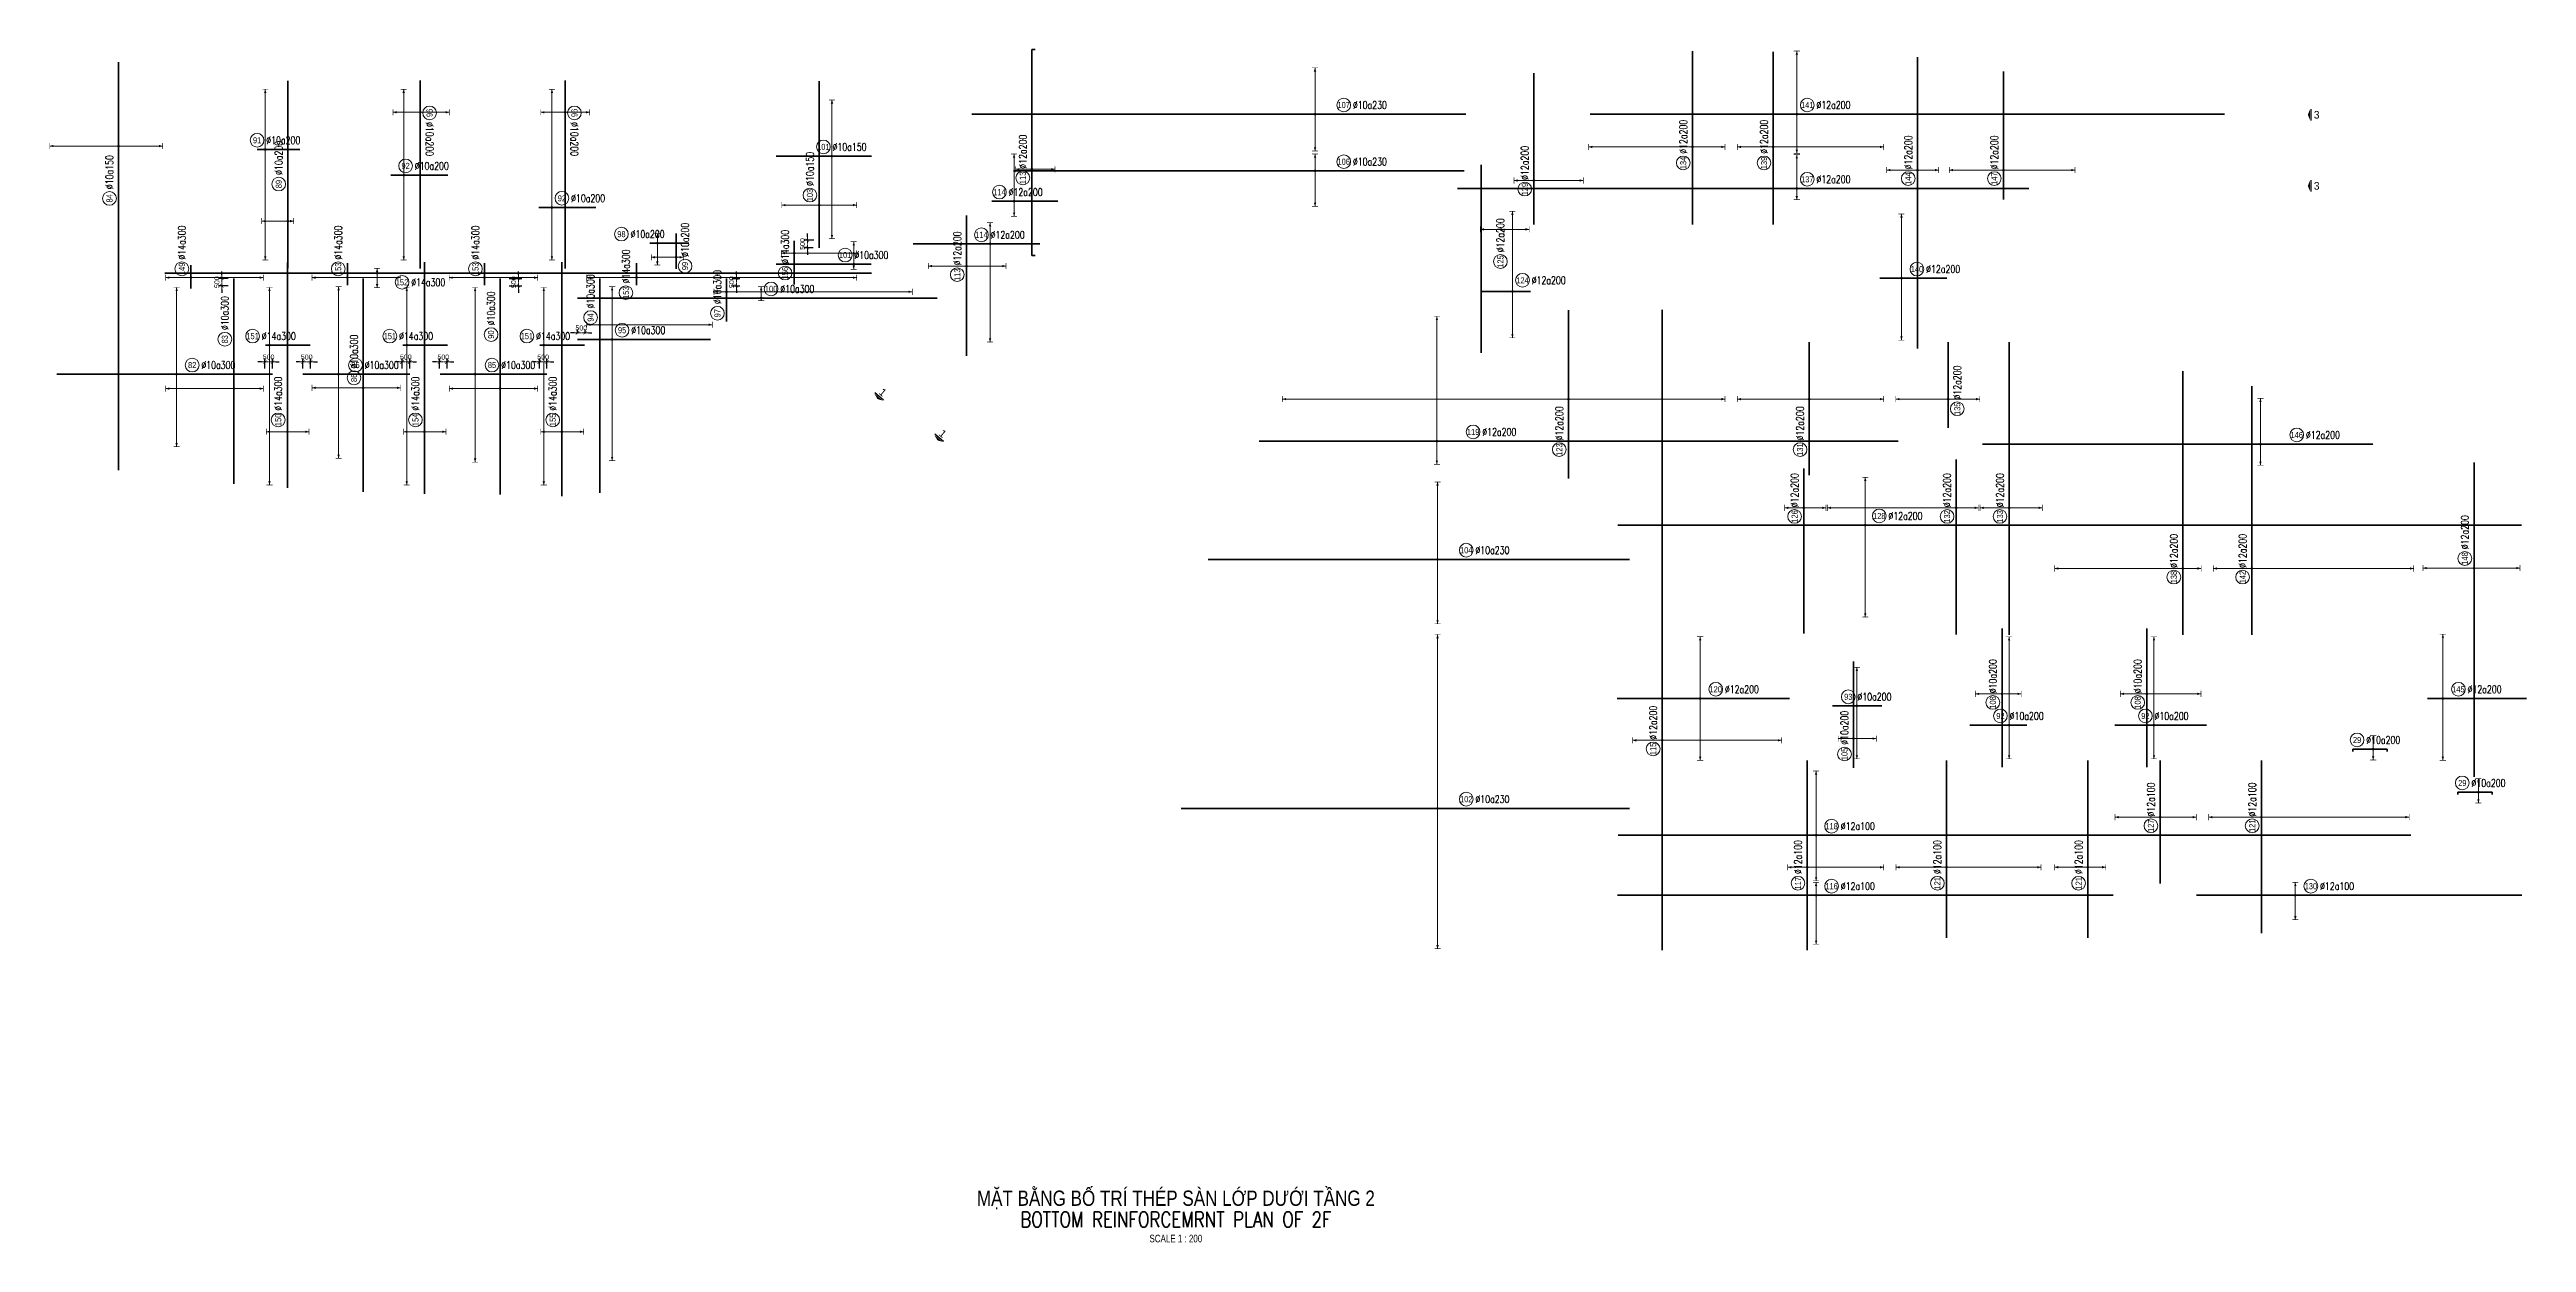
# Model space of a CAD drawing. Header units: millimetres. Extents: x 30086 to 1125792, y -12781 to 95911.
# Drawn here: x 280086 to 442492, y -11806 to 66400 of the extents above; entities that cross this region are included whole.
import ezdxf
from ezdxf.enums import TextEntityAlignment as Align

# ---------------------------------------------------------------- set-up
doc = ezdxf.new("R2010")
doc.units = ezdxf.units.MM
doc.header["$MEASUREMENT"] = 0
for name, color, linetype, lineweight in [('00-TT.Dim', 8, 'Continuous', 13), ('00-TT.Text', 4, 'Continuous', 13), ('NDC_S_ANNO', 7, 'Continuous', 20), ('NDC_S_DIM', 1, 'Continuous', 9), ('NDC_S_ENG TITLE', 3, 'Continuous', 20), ('NDC_S_REBAR', 4, 'Continuous', 35), ('NDC_S_TEXT SYMBOL', 7, 'Continuous', 20), ('NDC_S_VN TEXT', 7, 'Continuous', 20), ('NDC_S_VN TITLE', 6, 'Continuous', 35)]:
    doc.layers.add(name, color=color, linetype=linetype, lineweight=lineweight)
doc.styles.add('ARIAL', font='arial.ttf', dxfattribs={"width": 0.8})
doc.styles.add('AUDIT_D_170222151448-0', font='')
doc.styles.add('NDC_ANNO', font='', dxfattribs={"width": 0.8})
doc.styles.add('NDC_EN TXT', font='romans.shx', dxfattribs={"width": 0.8})
doc.styles.add('NDC_ROMANS', font='romans.shx', dxfattribs={"width": 0.8})
doc.styles.add('NDC_VIE TXT', font='arial.ttf', dxfattribs={"width": 0.8})
doc.styles.add('VNAVANTH', font='')
doc.styles.get('AUDIT_D_170222151448-0').set_extended_font_data('.VnAvantH')
doc.styles.get('NDC_ANNO').set_extended_font_data('Dotum')
doc.styles.get('VNAVANTH').set_extended_font_data('.VnAvantH')
doc.dimstyles.new('NDC_dim_150', dxfattribs={"dimscale": 150, "dimtxt": 2.2, "dimasz": 1.5, "dimexe": 1.5, "dimexo": 2.5, "dimgap": 1, "dimtad": 1, "dimdec": 0, "dimzin": 0, "dimdsep": 46, "dimtxsty": 'ARIAL', "dimblk": 'DIMMARK', "dimcen": 0.09, "dimdle": 1.2, "dimclrd": 1, "dimclre": 1, "dimclrt": 3, "dimadec": 0, "dimazin": 0, "dimtfac": 1, "dimtdec": 0, "dimtix": 1, "dimtofl": 0, "dimtmove": 0, "dimatfit": 3, "dimfxl": 4, "dimfxlon": 1, "dimtolj": 1, "dimtzin": 0, "dimarcsym": 0})

msp = doc.modelspace()

# ---------------------------------------------------------------- blocks, each defined once
blk = doc.blocks.new('*U95')
h = blk.add_hatch(color=6)
edge = h.paths.add_edge_path()
edge.add_arc((-2.99, 0), 0.3, 0, 360)
at = {"layer": 'NDC_S_DIM', "color": 8}
for q in [(-2.99, 4.24), (-2.99, -16.01)]:
    blk.add_line((-2.99, 0), q, dxfattribs=at)
for points in [[(-3.99, 4.24, 0.2, 0.2, 0), (-1.99, 4.24, 0, 0, 0)], [(-3.99, -16.01, 0.2, 0.2, 0), (-1.99, -16.01, 0, 0, 0)]]:
    blk.add_lwpolyline(points, format="xyseb", dxfattribs=at)
at = {"layer": 'NDC_S_DIM', "color": 6}
blk.add_circle((-2.99, 0), 0.3, dxfattribs=at)
at = {"layer": 'NDC_S_DIM'}
blk.add_circle((2.1, 3), 2.25, dxfattribs=at)
at = {"layer": 'NDC_S_DIM', "color": 8}
for points in [[(-3.39, 3.04), (-2.99, 4.24), (-2.59, 3.04)], [(-3.39, -14.81), (-2.99, -16.01), (-2.59, -14.81)]]:
    blk.add_solid(points, dxfattribs=at)
at = {"layer": 'NDC_S_REBAR'}
for p, q in [((0, 0), (-68.11, 0)), ((-68.11, 0), (-68.11, 0)), ((0, 0), (94.4, 0)), ((94.4, 0), (94.4, 0)), ((94.4, 0), (94.4, 0)), ((-68.11, 0), (-68.11, 0))]:
    blk.add_line(p, q, dxfattribs=at)
at = {"layer": 'NDC_S_VN TEXT', "style": 'ARIAL', "width": 0.8}
blk.add_attdef('KHT', text='', height=2, dxfattribs=at).set_placement((2.1, 3), align=Align.MIDDLE_CENTER)
at = {"layer": 'NDC_S_VN TEXT', "color": 3, "style": 'NDC_ROMANS', "width": 0.75}
blk.add_attdef('DKT', (5.1, 1.75), '', height=2.5, dxfattribs=at)
blk = doc.blocks.new('*U94')
h = blk.add_hatch(color=6)
edge = h.paths.add_edge_path()
edge.add_arc((-2.99, 0), 0.3, 0, 360)
at = {"layer": 'NDC_S_DIM', "color": 8}
for q in [(-2.99, 4.24), (-2.99, -8.01)]:
    blk.add_line((-2.99, 0), q, dxfattribs=at)
for points in [[(-3.99, 4.24, 0.2, 0.2, 0), (-1.99, 4.24, 0, 0, 0)], [(-3.99, -8.01, 0.2, 0.2, 0), (-1.99, -8.01, 0, 0, 0)]]:
    blk.add_lwpolyline(points, format="xyseb", dxfattribs=at)
at = {"layer": 'NDC_S_DIM', "color": 6}
blk.add_circle((-2.99, 0), 0.3, dxfattribs=at)
at = {"layer": 'NDC_S_DIM'}
blk.add_circle((2.1, 3), 2.25, dxfattribs=at)
at = {"layer": 'NDC_S_DIM', "color": 8}
for points in [[(-3.39, 3.04), (-2.99, 4.24), (-2.59, 3.04)], [(-3.39, -6.81), (-2.99, -8.01), (-2.59, -6.81)]]:
    blk.add_solid(points, dxfattribs=at)
at = {"layer": 'NDC_S_REBAR'}
for p, q in [((0, 0), (-35.44, 0)), ((-35.44, 0), (-35.44, 0)), ((0, 0), (61.02, 0)), ((61.02, 0), (61.02, 0)), ((61.02, 0), (71.26, 0)), ((-35.44, 0), (-35.44, 0))]:
    blk.add_line(p, q, dxfattribs=at)
at = {"layer": 'NDC_S_VN TEXT', "style": 'ARIAL', "width": 0.8}
blk.add_attdef('KHT', text='', height=2, dxfattribs=at).set_placement((2.1, 3), align=Align.MIDDLE_CENTER)
at = {"layer": 'NDC_S_VN TEXT', "color": 3, "style": 'NDC_ROMANS', "width": 0.75}
blk.add_attdef('DKT', (5.1, 1.75), '', height=2.5, dxfattribs=at)
blk = doc.blocks.new('*U93')
h = blk.add_hatch(color=6)
edge = h.paths.add_edge_path()
edge.add_arc((-2.99, 0), 0.3, 0, 360)
at = {"layer": 'NDC_S_DIM', "color": 8}
for q in [(-2.99, 21.07), (-2.99, -14.93)]:
    blk.add_line((-2.99, 0), q, dxfattribs=at)
for points in [[(-3.99, 21.07, 0.2, 0.2, 0), (-1.99, 21.07, 0, 0, 0)], [(-3.99, -14.93, 0.2, 0.2, 0), (-1.99, -14.93, 0, 0, 0)]]:
    blk.add_lwpolyline(points, format="xyseb", dxfattribs=at)
at = {"layer": 'NDC_S_DIM', "color": 6}
blk.add_circle((-2.99, 0), 0.3, dxfattribs=at)
at = {"layer": 'NDC_S_DIM'}
blk.add_circle((2.1, 3), 2.25, dxfattribs=at)
at = {"layer": 'NDC_S_DIM', "color": 8}
for points in [[(-3.39, 19.87), (-2.99, 21.07), (-2.59, 19.87)], [(-3.39, -13.73), (-2.99, -14.93), (-2.59, -13.73)]]:
    blk.add_solid(points, dxfattribs=at)
at = {"layer": 'NDC_S_REBAR'}
for p, q in [((0, 0), (-67.91, 0)), ((-67.91, 0), (-67.91, 0)), ((0, 0), (191.94, 0)), ((191.94, 0), (191.94, 0)), ((191.94, 0), (191.94, 0)), ((-67.91, 0), (-67.91, 0))]:
    blk.add_line(p, q, dxfattribs=at)
at = {"layer": 'NDC_S_VN TEXT', "style": 'ARIAL', "width": 0.8}
blk.add_attdef('KHT', text='', height=2, dxfattribs=at).set_placement((2.1, 3), align=Align.MIDDLE_CENTER)
at = {"layer": 'NDC_S_VN TEXT', "color": 3, "style": 'NDC_ROMANS', "width": 0.75}
blk.add_attdef('DKT', (5.1, 1.75), '', height=2.5, dxfattribs=at)
blk = doc.blocks.new('*U92')
h = blk.add_hatch(color=6)
edge = h.paths.add_edge_path()
edge.add_arc((-2.99, 0), 0.3, 0, 360)
at = {"layer": 'NDC_S_DIM', "color": 8}
for q in [(-2.99, 20.21), (-2.99, -20.29)]:
    blk.add_line((-2.99, 0), q, dxfattribs=at)
for points in [[(-3.99, 20.21, 0.2, 0.2, 0), (-1.99, 20.21, 0, 0, 0)], [(-3.99, -20.29, 0.2, 0.2, 0), (-1.99, -20.29, 0, 0, 0)]]:
    blk.add_lwpolyline(points, format="xyseb", dxfattribs=at)
at = {"layer": 'NDC_S_DIM', "color": 6}
blk.add_circle((-2.99, 0), 0.3, dxfattribs=at)
at = {"layer": 'NDC_S_DIM'}
blk.add_circle((2.1, 3), 2.25, dxfattribs=at)
at = {"layer": 'NDC_S_DIM', "color": 8}
for points in [[(-3.39, 19.01), (-2.99, 20.21), (-2.59, 19.01)], [(-3.39, -19.09), (-2.99, -20.29), (-2.59, -19.09)]]:
    blk.add_solid(points, dxfattribs=at)
at = {"layer": 'NDC_S_REBAR'}
for p, q in [((0, 0), (-30.22, 0)), ((-30.22, 0), (-30.22, 0)), ((0, 0), (26.26, 0)), ((26.26, 0), (26.26, 0)), ((26.26, 0), (26.26, 0)), ((-30.22, 0), (-30.22, 0))]:
    blk.add_line(p, q, dxfattribs=at)
at = {"layer": 'NDC_S_VN TEXT', "style": 'ARIAL', "width": 0.8}
blk.add_attdef('KHT', text='', height=2, dxfattribs=at).set_placement((2.1, 3), align=Align.MIDDLE_CENTER)
at = {"layer": 'NDC_S_VN TEXT', "color": 3, "style": 'NDC_ROMANS', "width": 0.75}
blk.add_attdef('DKT', (5.1, 1.75), '', height=2.5, dxfattribs=at)
blk = doc.blocks.new('*U91')
h = blk.add_hatch(color=6)
edge = h.paths.add_edge_path()
edge.add_arc((-2.99, 0), 0.3, 0, 360)
at = {"layer": 'NDC_S_DIM', "color": 8}
for q in [(-2.99, 21.07), (-2.99, -20.29)]:
    blk.add_line((-2.99, 0), q, dxfattribs=at)
for points in [[(-3.99, 21.07, 0.2, 0.2, 0), (-1.99, 21.07, 0, 0, 0)], [(-3.99, -20.29, 0.2, 0.2, 0), (-1.99, -20.29, 0, 0, 0)]]:
    blk.add_lwpolyline(points, format="xyseb", dxfattribs=at)
at = {"layer": 'NDC_S_DIM', "color": 6}
blk.add_circle((-2.99, 0), 0.3, dxfattribs=at)
at = {"layer": 'NDC_S_DIM'}
blk.add_circle((2.1, 3), 2.25, dxfattribs=at)
at = {"layer": 'NDC_S_DIM', "color": 8}
for points in [[(-3.39, 19.87), (-2.99, 21.07), (-2.59, 19.87)], [(-3.39, -19.09), (-2.99, -20.29), (-2.59, -19.09)]]:
    blk.add_solid(points, dxfattribs=at)
at = {"layer": 'NDC_S_REBAR'}
for p, q in [((0, 0), (-8.04, 0)), ((-8.04, 0), (-8.04, 0)), ((0, 0), (24.42, 0)), ((24.42, 0), (24.42, 0)), ((24.42, 0), (24.42, 0)), ((-8.04, 0), (-8.04, 0))]:
    blk.add_line(p, q, dxfattribs=at)
at = {"layer": 'NDC_S_VN TEXT', "style": 'ARIAL', "width": 0.8}
blk.add_attdef('KHT', text='', height=2, dxfattribs=at).set_placement((2.1, 3), align=Align.MIDDLE_CENTER)
at = {"layer": 'NDC_S_VN TEXT', "color": 3, "style": 'NDC_ROMANS', "width": 0.75}
blk.add_attdef('DKT', (5.1, 1.75), '', height=2.5, dxfattribs=at)
blk = doc.blocks.new('*U90')
h = blk.add_hatch(color=6)
edge = h.paths.add_edge_path()
edge.add_arc((-2.48, 0), 0.3, 0, 360)
at = {"layer": 'NDC_S_DIM', "color": 8}
for q in [(-2.48, 15.65), (-2.48, -30.1)]:
    blk.add_line((-2.48, 0), q, dxfattribs=at)
for points in [[(-3.48, 15.65, 0.2, 0.2, 0), (-1.48, 15.65, 0, 0, 0)], [(-3.48, -30.1, 0.2, 0.2, 0), (-1.48, -30.1, 0, 0, 0)]]:
    blk.add_lwpolyline(points, format="xyseb", dxfattribs=at)
at = {"layer": 'NDC_S_DIM', "color": 6}
blk.add_circle((-2.48, 0), 0.3, dxfattribs=at)
at = {"layer": 'NDC_S_DIM'}
blk.add_circle((2.1, 3), 2.25, dxfattribs=at)
at = {"layer": 'NDC_S_DIM', "color": 8}
for points in [[(-2.88, 14.45), (-2.48, 15.65), (-2.08, 14.45)], [(-2.88, -28.9), (-2.48, -30.1), (-2.08, -28.9)]]:
    blk.add_solid(points, dxfattribs=at)
at = {"layer": 'NDC_S_REBAR'}
for p, q in [((0, 0), (-83.59, 0)), ((-83.59, 0), (-83.59, 0)), ((0, 0), (212.68, 0)), ((212.68, 0), (212.68, 0)), ((212.68, 0), (212.68, 0)), ((-83.59, 0), (-83.59, 0))]:
    blk.add_line(p, q, dxfattribs=at)
at = {"layer": 'NDC_S_VN TEXT', "style": 'ARIAL', "width": 0.8}
blk.add_attdef('KHT', text='', height=2, dxfattribs=at).set_placement((2.1, 3), align=Align.MIDDLE_CENTER)
at = {"layer": 'NDC_S_VN TEXT', "color": 3, "style": 'NDC_ROMANS', "width": 0.75}
blk.add_attdef('DKT', (5.1, 1.75), '', height=2.5, dxfattribs=at)
blk = doc.blocks.new('*U89')
h = blk.add_hatch(color=6)
edge = h.paths.add_edge_path()
edge.add_arc((-2.48, 0), 0.3, 0, 360)
at = {"layer": 'NDC_S_DIM', "color": 8}
for q in [(-2.48, 40.85), (-2.48, -7.59)]:
    blk.add_line((-2.48, 0), q, dxfattribs=at)
for points in [[(-3.48, 40.85, 0.2, 0.2, 0), (-1.48, 40.85, 0, 0, 0)], [(-3.48, -7.59, 0.2, 0.2, 0), (-1.48, -7.59, 0, 0, 0)]]:
    blk.add_lwpolyline(points, format="xyseb", dxfattribs=at)
at = {"layer": 'NDC_S_DIM', "color": 6}
blk.add_circle((-2.48, 0), 0.3, dxfattribs=at)
at = {"layer": 'NDC_S_DIM'}
blk.add_circle((9.4, 3), 2.25, dxfattribs=at)
at = {"layer": 'NDC_S_DIM', "color": 8}
for points in [[(-2.88, 39.65), (-2.48, 40.85), (-2.08, 39.65)], [(-2.88, -6.39), (-2.48, -7.59), (-2.08, -6.39)]]:
    blk.add_solid(points, dxfattribs=at)
at = {"layer": 'NDC_S_REBAR'}
for p, q in [((0, 0), (-60.76, 0)), ((-60.76, 0), (-60.76, 0)), ((0, 0), (148.72, 0)), ((148.72, 0), (148.72, 0)), ((148.72, 0), (148.72, 0)), ((-60.76, 0), (-60.76, 0))]:
    blk.add_line(p, q, dxfattribs=at)
at = {"layer": 'NDC_S_VN TEXT', "style": 'ARIAL', "width": 0.8}
blk.add_attdef('KHT', text='', height=2, dxfattribs=at).set_placement((9.4, 3), align=Align.MIDDLE_CENTER)
at = {"layer": 'NDC_S_VN TEXT', "color": 3, "style": 'NDC_ROMANS', "width": 0.75}
blk.add_attdef('DKT', (12.4, 1.75), '', height=2.5, dxfattribs=at)
blk = doc.blocks.new('*U88')
h = blk.add_hatch(color=6)
edge = h.paths.add_edge_path()
edge.add_arc((-2.48, 0), 0.3, 0, 360)
at = {"layer": 'NDC_S_DIM', "color": 8}
for q in [(-2.48, 14.97), (-2.48, -6.91)]:
    blk.add_line((-2.48, 0), q, dxfattribs=at)
for points in [[(-3.48, 14.97, 0.2, 0.2, 0), (-1.48, 14.97, 0, 0, 0)], [(-3.48, -6.91, 0.2, 0.2, 0), (-1.48, -6.91, 0, 0, 0)]]:
    blk.add_lwpolyline(points, format="xyseb", dxfattribs=at)
at = {"layer": 'NDC_S_DIM', "color": 6}
blk.add_circle((-2.48, 0), 0.3, dxfattribs=at)
at = {"layer": 'NDC_S_DIM'}
blk.add_circle((9.4, 3), 2.25, dxfattribs=at)
at = {"layer": 'NDC_S_DIM', "color": 8}
for points in [[(-2.88, 13.77), (-2.48, 14.97), (-2.08, 13.77)], [(-2.88, -5.71), (-2.48, -6.91), (-2.08, -5.71)]]:
    blk.add_solid(points, dxfattribs=at)
at = {"layer": 'NDC_S_REBAR'}
for p, q in [((0, 0), (-93.66, 0)), ((-93.66, 0), (-93.66, 0)), ((0, 0), (34.41, 0)), ((34.41, 0), (34.41, 0)), ((34.41, 0), (34.41, 0)), ((-93.66, 0), (-93.66, 0))]:
    blk.add_line(p, q, dxfattribs=at)
at = {"layer": 'NDC_S_VN TEXT', "style": 'ARIAL', "width": 0.8}
blk.add_attdef('KHT', text='', height=2, dxfattribs=at).set_placement((9.4, 3), align=Align.MIDDLE_CENTER)
at = {"layer": 'NDC_S_VN TEXT', "color": 3, "style": 'NDC_ROMANS', "width": 0.75}
blk.add_attdef('DKT', (12.4, 1.75), '', height=2.5, dxfattribs=at)
blk = doc.blocks.new('*U87')
h = blk.add_hatch(color=6)
edge = h.paths.add_edge_path()
edge.add_arc((0, 0), 0.3, 0, 360)
at = {"layer": 'NDC_S_DIM', "color": 8}
for q in [(0, 11.04), (0, -3.71)]:
    blk.add_line((0, 0), q, dxfattribs=at)
for points in [[(-1, 11.04, 0.2, 0.2, 0), (1, 11.04, 0, 0, 0)], [(-1, -3.71, 0.2, 0.2, 0), (1, -3.71, 0, 0, 0)]]:
    blk.add_lwpolyline(points, format="xyseb", dxfattribs=at)
at = {"layer": 'NDC_S_DIM', "color": 6}
blk.add_circle((0, 0), 0.3, dxfattribs=at)
at = {"layer": 'NDC_S_DIM'}
blk.add_circle((3.44, 3), 2.25, dxfattribs=at)
at = {"layer": 'NDC_S_DIM', "color": 8}
for points in [[(-0.4, 9.84), (0, 11.04), (0.4, 9.84)], [(-0.4, -2.51), (0, -3.71), (0.4, -2.51)]]:
    blk.add_solid(points, dxfattribs=at)
at = {"layer": 'NDC_S_REBAR'}
for p, q in [((0, 0), (-111.21, 0)), ((-111.21, 0), (-111.21, 0)), ((0, 0), (76.12, 0)), ((76.12, 0), (76.12, 0)), ((76.12, 0), (76.12, 0)), ((-111.21, 0), (-111.21, 0))]:
    blk.add_line(p, q, dxfattribs=at)
at = {"layer": 'NDC_S_VN TEXT', "style": 'ARIAL', "width": 0.8}
blk.add_attdef('KHT', text='', height=2, dxfattribs=at).set_placement((3.44, 3), align=Align.MIDDLE_CENTER)
at = {"layer": 'NDC_S_VN TEXT', "color": 3, "style": 'NDC_ROMANS', "width": 0.75}
blk.add_attdef('DKT', (6.44, 1.75), '', height=2.5, dxfattribs=at)
blk = doc.blocks.new('*U86')
h = blk.add_hatch(color=6)
edge = h.paths.add_edge_path()
edge.add_arc((0, 0), 0.3, 0, 360)
at = {"layer": 'NDC_S_DIM', "color": 8}
for q in [(0, 20.68), (0, -12.82)]:
    blk.add_line((0, 0), q, dxfattribs=at)
for points in [[(-1, 20.68, 0.2, 0.2, 0), (1, 20.68, 0, 0, 0)], [(-1, -12.82, 0.2, 0.2, 0), (1, -12.82, 0, 0, 0)]]:
    blk.add_lwpolyline(points, format="xyseb", dxfattribs=at)
at = {"layer": 'NDC_S_DIM', "color": 6}
blk.add_circle((0, 0), 0.3, dxfattribs=at)
at = {"layer": 'NDC_S_DIM'}
blk.add_circle((3.43, 3), 2.25, dxfattribs=at)
at = {"layer": 'NDC_S_DIM', "color": 8}
for points in [[(-0.4, 19.48), (0, 20.68), (0.4, 19.48)], [(-0.4, -11.62), (0, -12.82), (0.4, -11.62)]]:
    blk.add_solid(points, dxfattribs=at)
at = {"layer": 'NDC_S_REBAR'}
for p, q in [((0, 0), (-67.75, 0)), ((-67.75, 0), (-67.75, 0)), ((0, 0), (140.22, 0)), ((140.22, 0), (140.22, 0)), ((140.22, 0), (140.22, 0)), ((-67.75, 0), (-67.75, 0))]:
    blk.add_line(p, q, dxfattribs=at)
at = {"layer": 'NDC_S_VN TEXT', "style": 'ARIAL', "width": 0.8}
blk.add_attdef('KHT', text='', height=2, dxfattribs=at).set_placement((3.43, 3), align=Align.MIDDLE_CENTER)
at = {"layer": 'NDC_S_VN TEXT', "color": 3, "style": 'NDC_ROMANS', "width": 0.75}
blk.add_attdef('DKT', (6.43, 1.75), '', height=2.5, dxfattribs=at)
blk = doc.blocks.new('*U85')
h = blk.add_hatch(color=6)
edge = h.paths.add_edge_path()
edge.add_arc((0, 0), 0.3, 0, 360)
at = {"layer": 'NDC_S_DIM', "color": 8}
for q in [(0, 15.18), (0, -12.07)]:
    blk.add_line((0, 0), q, dxfattribs=at)
for points in [[(-1, 15.18, 0.2, 0.2, 0), (1, 15.18, 0, 0, 0)], [(-1, -12.07, 0.2, 0.2, 0), (1, -12.07, 0, 0, 0)]]:
    blk.add_lwpolyline(points, format="xyseb", dxfattribs=at)
at = {"layer": 'NDC_S_DIM', "color": 6}
blk.add_circle((0, 0), 0.3, dxfattribs=at)
at = {"layer": 'NDC_S_DIM'}
blk.add_circle((9.4, 3), 2.25, dxfattribs=at)
at = {"layer": 'NDC_S_DIM', "color": 8}
for points in [[(-0.4, 13.98), (0, 15.18), (0.4, 13.98)], [(-0.4, -10.87), (0, -12.07), (0.4, -10.87)]]:
    blk.add_solid(points, dxfattribs=at)
at = {"layer": 'NDC_S_REBAR'}
for p, q in [((-92.8, 0), (-112.5, 0)), ((0, 0), (-92.8, 0)), ((-92.8, 0), (-92.8, 0)), ((0, 0), (43.88, 0)), ((43.88, 0), (43.88, 0)), ((43.88, 0), (49.41, 0))]:
    blk.add_line(p, q, dxfattribs=at)
at = {"layer": 'NDC_S_VN TEXT', "style": 'ARIAL', "width": 0.8}
blk.add_attdef('KHT', text='', height=2, dxfattribs=at).set_placement((9.4, 3), align=Align.MIDDLE_CENTER)
at = {"layer": 'NDC_S_VN TEXT', "color": 3, "style": 'NDC_ROMANS', "width": 0.75}
blk.add_attdef('DKT', (12.4, 1.75), '', height=2.5, dxfattribs=at)
blk = doc.blocks.new('*U84')
h = blk.add_hatch(color=6)
edge = h.paths.add_edge_path()
edge.add_arc((0, 0), 0.3, 0, 360)
at = {"layer": 'NDC_S_DIM', "color": 8}
for q in [(0, 6.95), (0, -32.12)]:
    blk.add_line((0, 0), q, dxfattribs=at)
for points in [[(-1, 6.95, 0.2, 0.2, 0), (1, 6.95, 0, 0, 0)], [(-1, -32.12, 0.2, 0.2, 0), (1, -32.12, 0, 0, 0)]]:
    blk.add_lwpolyline(points, format="xyseb", dxfattribs=at)
at = {"layer": 'NDC_S_DIM'}
blk.add_circle((-2.82, 3), 2.25, dxfattribs=at)
at = {"layer": 'NDC_S_DIM', "color": 6}
blk.add_circle((0, 0), 0.3, dxfattribs=at)
at = {"layer": 'NDC_S_DIM', "color": 8}
for points in [[(-0.4, 5.75), (0, 6.95), (0.4, 5.75)], [(-0.4, -30.92), (0, -32.12), (0.4, -30.92)]]:
    blk.add_solid(points, dxfattribs=at)
at = {"layer": 'NDC_S_REBAR'}
for p, q in [((0, 0), (-25.21, 0)), ((-25.21, 0), (-25.21, 0)), ((0, 0), (16.36, 0)), ((16.36, 0), (16.36, 0)), ((16.36, 0), (16.36, 0)), ((-25.21, 0), (-25.21, 0))]:
    blk.add_line(p, q, dxfattribs=at)
at = {"layer": 'NDC_S_VN TEXT', "style": 'ARIAL', "width": 0.8}
blk.add_attdef('KHT', text='', height=2, dxfattribs=at).set_placement((-2.82, 3), align=Align.MIDDLE_CENTER)
at = {"layer": 'NDC_S_VN TEXT', "color": 3, "style": 'NDC_ROMANS', "width": 0.75}
blk.add_attdef('DKT', (0.18, 1.75), '', height=2.5, dxfattribs=at)
blk = doc.blocks.new('*U83')
h = blk.add_hatch(color=6)
edge = h.paths.add_edge_path()
edge.add_arc((0, 0), 0.3, 0, 360)
at = {"layer": 'NDC_S_DIM', "color": 8}
for q in [(0, 12.45), (0, -13)]:
    blk.add_line((0, 0), q, dxfattribs=at)
for points in [[(-1, 12.45, 0.2, 0.2, 0), (1, 12.45, 0, 0, 0)], [(-1, -13, 0.2, 0.2, 0), (1, -13, 0, 0, 0)]]:
    blk.add_lwpolyline(points, format="xyseb", dxfattribs=at)
at = {"layer": 'NDC_S_DIM'}
blk.add_circle((-2.82, 3), 2.25, dxfattribs=at)
at = {"layer": 'NDC_S_DIM', "color": 6}
blk.add_circle((0, 0), 0.3, dxfattribs=at)
at = {"layer": 'NDC_S_DIM', "color": 8}
for points in [[(-0.4, 11.25), (0, 12.45), (0.4, 11.25)], [(-0.4, -11.8), (0, -13), (0.4, -11.8)]]:
    blk.add_solid(points, dxfattribs=at)
at = {"layer": 'NDC_S_REBAR'}
for p, q in [((0, 0), (-29.38, 0)), ((-29.38, 0), (-29.38, 0)), ((0, 0), (16.61, 0)), ((16.61, 0), (16.61, 0)), ((16.61, 0), (16.61, 0)), ((-29.38, 0), (-29.38, 0))]:
    blk.add_line(p, q, dxfattribs=at)
at = {"layer": 'NDC_S_VN TEXT', "style": 'ARIAL', "width": 0.8}
blk.add_attdef('KHT', text='', height=2, dxfattribs=at).set_placement((-2.82, 3), align=Align.MIDDLE_CENTER)
at = {"layer": 'NDC_S_VN TEXT', "color": 3, "style": 'NDC_ROMANS', "width": 0.75}
blk.add_attdef('DKT', (0.18, 1.75), '', height=2.5, dxfattribs=at)
blk = doc.blocks.new('*U82')
h = blk.add_hatch(color=6)
edge = h.paths.add_edge_path()
edge.add_arc((0, 0), 0.3, 0, 360)
at = {"layer": 'NDC_S_DIM', "color": 8}
for q in [(0, 6.58), (0, -16.17)]:
    blk.add_line((0, 0), q, dxfattribs=at)
for points in [[(-1, 6.58, 0.2, 0.2, 0), (1, 6.58, 0, 0, 0)], [(-1, -16.17, 0.2, 0.2, 0), (1, -16.17, 0, 0, 0)]]:
    blk.add_lwpolyline(points, format="xyseb", dxfattribs=at)
at = {"layer": 'NDC_S_DIM'}
blk.add_circle((-2.82, 3), 2.25, dxfattribs=at)
at = {"layer": 'NDC_S_DIM', "color": 6}
blk.add_circle((0, 0), 0.3, dxfattribs=at)
at = {"layer": 'NDC_S_DIM', "color": 8}
for points in [[(-0.4, 5.38), (0, 6.58), (0.4, 5.38)], [(-0.4, -14.97), (0, -16.17), (0.4, -14.97)]]:
    blk.add_solid(points, dxfattribs=at)
at = {"layer": 'NDC_S_REBAR'}
for p, q in [((0, 0), (-14.48, 0)), ((-14.48, 0), (-14.48, 0)), ((0, 0), (12.82, 0)), ((12.82, 0), (12.82, 0)), ((-14.48, 0), (-14.48, 0)), ((12.82, 0), (35.17, 0))]:
    blk.add_line(p, q, dxfattribs=at)
at = {"layer": 'NDC_S_VN TEXT', "style": 'ARIAL', "width": 0.8}
blk.add_attdef('KHT', text='', height=2, dxfattribs=at).set_placement((-2.82, 3), align=Align.MIDDLE_CENTER)
at = {"layer": 'NDC_S_VN TEXT', "color": 3, "style": 'NDC_ROMANS', "width": 0.75}
blk.add_attdef('DKT', (0.18, 1.75), '', height=2.5, dxfattribs=at)
blk = doc.blocks.new('*U81')
h = blk.add_hatch(color=6)
edge = h.paths.add_edge_path()
edge.add_arc((2.44, 0), 0.3, 0, 360)
at = {"layer": 'NDC_S_DIM', "color": 8}
for q in [(2.44, 33.96), (2.44, -10.7)]:
    blk.add_line((2.44, 0), q, dxfattribs=at)
for points in [[(1.44, 33.96, 0.2, 0.2, 0), (3.44, 33.96, 0, 0, 0)], [(1.44, -10.7, 0.2, 0.2, 0), (3.44, -10.7, 0, 0, 0)]]:
    blk.add_lwpolyline(points, format="xyseb", dxfattribs=at)
at = {"layer": 'NDC_S_DIM'}
blk.add_circle((-2.82, 3), 2.25, dxfattribs=at)
at = {"layer": 'NDC_S_DIM', "color": 6}
blk.add_circle((2.44, 0), 0.3, dxfattribs=at)
at = {"layer": 'NDC_S_DIM', "color": 8}
for points in [[(2.04, 32.76), (2.44, 33.96), (2.84, 32.76)], [(2.04, -9.5), (2.44, -10.7), (2.84, -9.5)]]:
    blk.add_solid(points, dxfattribs=at)
at = {"layer": 'NDC_S_REBAR'}
for p, q in [((0, 0), (-23.04, 0)), ((-23.04, 0), (-23.04, 0)), ((0, 0), (33.83, 0)), ((33.83, 0), (33.83, 0)), ((33.83, 0), (33.83, 0)), ((-23.04, 0), (-23.04, 0))]:
    blk.add_line(p, q, dxfattribs=at)
at = {"layer": 'NDC_S_VN TEXT', "style": 'ARIAL', "width": 0.8}
blk.add_attdef('KHT', text='', height=2, dxfattribs=at).set_placement((-2.82, 3), align=Align.MIDDLE_CENTER)
at = {"layer": 'NDC_S_VN TEXT', "color": 3, "style": 'NDC_ROMANS', "width": 0.75}
blk.add_attdef('DKT', (0.18, 1.75), '', height=2.5, dxfattribs=at)
blk = doc.blocks.new('*U80')
h = blk.add_hatch(color=6)
edge = h.paths.add_edge_path()
edge.add_arc((2.44, 0), 0.3, 0, 360)
at = {"layer": 'NDC_S_DIM', "color": 8}
for q in [(2.44, 11.78), (2.44, -36.22)]:
    blk.add_line((2.44, 0), q, dxfattribs=at)
for points in [[(1.44, 11.78, 0.2, 0.2, 0), (3.44, 11.78, 0, 0, 0)], [(1.44, -36.22, 0.2, 0.2, 0), (3.44, -36.22, 0, 0, 0)]]:
    blk.add_lwpolyline(points, format="xyseb", dxfattribs=at)
at = {"layer": 'NDC_S_DIM'}
blk.add_circle((-2.82, 3), 2.25, dxfattribs=at)
at = {"layer": 'NDC_S_DIM', "color": 6}
blk.add_circle((2.44, 0), 0.3, dxfattribs=at)
at = {"layer": 'NDC_S_DIM', "color": 8}
for points in [[(2.04, 10.58), (2.44, 11.78), (2.84, 10.58)], [(2.04, -35.02), (2.44, -36.22), (2.84, -35.02)]]:
    blk.add_solid(points, dxfattribs=at)
at = {"layer": 'NDC_S_REBAR'}
for p, q in [((0, 0), (-23.04, 0)), ((-23.04, 0), (-23.04, 0)), ((0, 0), (33.65, 0)), ((33.65, 0), (33.65, 0)), ((33.65, 0), (33.65, 0)), ((-23.04, 0), (-23.04, 0))]:
    blk.add_line(p, q, dxfattribs=at)
at = {"layer": 'NDC_S_VN TEXT', "style": 'ARIAL', "width": 0.8}
blk.add_attdef('KHT', text='', height=2, dxfattribs=at).set_placement((-2.82, 3), align=Align.MIDDLE_CENTER)
at = {"layer": 'NDC_S_VN TEXT', "color": 3, "style": 'NDC_ROMANS', "width": 0.75}
blk.add_attdef('DKT', (0.18, 1.75), '', height=2.5, dxfattribs=at)
blk = doc.blocks.new('*U79')
h = blk.add_hatch(color=6)
edge = h.paths.add_edge_path()
edge.add_arc((0, 0), 0.3, 0, 360)
at = {"layer": 'NDC_S_DIM', "color": 8}
for q in [(0, 10.07), (0, -6.97)]:
    blk.add_line((0, 0), q, dxfattribs=at)
for points in [[(-1, 10.07, 0.2, 0.2, 0), (1, 10.07, 0, 0, 0)], [(-1, -6.97, 0.2, 0.2, 0), (1, -6.97, 0, 0, 0)]]:
    blk.add_lwpolyline(points, format="xyseb", dxfattribs=at)
at = {"layer": 'NDC_S_DIM'}
blk.add_circle((-2.82, 3), 2.25, dxfattribs=at)
at = {"layer": 'NDC_S_DIM', "color": 6}
blk.add_circle((0, 0), 0.3, dxfattribs=at)
at = {"layer": 'NDC_S_DIM', "color": 8}
for points in [[(-0.4, 8.87), (0, 10.07), (0.4, 8.87)], [(-0.4, -5.77), (0, -6.97), (0.4, -5.77)]]:
    blk.add_solid(points, dxfattribs=at)
at = {"layer": 'NDC_S_REBAR'}
for p, q in [((0, 0), (-58.53, 0)), ((-58.53, 0), (-58.53, 0)), ((0, 0), (36.97, 0)), ((36.97, 0), (36.97, 0)), ((36.97, 0), (36.97, 0)), ((-58.53, 0), (-58.53, 0))]:
    blk.add_line(p, q, dxfattribs=at)
at = {"layer": 'NDC_S_VN TEXT', "style": 'ARIAL', "width": 0.8}
blk.add_attdef('KHT', text='', height=2, dxfattribs=at).set_placement((-2.82, 3), align=Align.MIDDLE_CENTER)
at = {"layer": 'NDC_S_VN TEXT', "color": 3, "style": 'NDC_ROMANS', "width": 0.75}
blk.add_attdef('DKT', (0.18, 1.75), '', height=2.5, dxfattribs=at)
blk = doc.blocks.new('*U78')
h = blk.add_hatch(color=6)
edge = h.paths.add_edge_path()
edge.add_arc((0, 0), 0.3, 0, 360)
at = {"layer": 'NDC_S_DIM', "color": 8}
for q in [(0, 9.75), (0, -39.1)]:
    blk.add_line((0, 0), q, dxfattribs=at)
for points in [[(-1, 9.75, 0.2, 0.2, 0), (1, 9.75, 0, 0, 0)], [(-1, -39.1, 0.2, 0.2, 0), (1, -39.1, 0, 0, 0)]]:
    blk.add_lwpolyline(points, format="xyseb", dxfattribs=at)
at = {"layer": 'NDC_S_DIM'}
blk.add_circle((-2.82, 3), 2.25, dxfattribs=at)
at = {"layer": 'NDC_S_DIM', "color": 6}
blk.add_circle((0, 0), 0.3, dxfattribs=at)
at = {"layer": 'NDC_S_DIM', "color": 8}
for points in [[(-0.4, 8.55), (0, 9.75), (0.4, 8.55)], [(-0.4, -37.9), (0, -39.1), (0.4, -37.9)]]:
    blk.add_solid(points, dxfattribs=at)
at = {"layer": 'NDC_S_REBAR'}
for p, q in [((0, 0), (-68.76, 0)), ((-68.76, 0), (-68.76, 0)), ((0, 0), (113.78, 0)), ((113.78, 0), (113.78, 0)), ((-68.76, 0), (-68.76, 0)), ((113.78, 0), (141.08, 0))]:
    blk.add_line(p, q, dxfattribs=at)
at = {"layer": 'NDC_S_VN TEXT', "style": 'ARIAL', "width": 0.8}
blk.add_attdef('KHT', text='', height=2, dxfattribs=at).set_placement((-2.82, 3), align=Align.MIDDLE_CENTER)
at = {"layer": 'NDC_S_VN TEXT', "color": 3, "style": 'NDC_ROMANS', "width": 0.75}
blk.add_attdef('DKT', (0.18, 1.75), '', height=2.5, dxfattribs=at)
blk = doc.blocks.new('*U77')
h = blk.add_hatch(color=6)
edge = h.paths.add_edge_path()
edge.add_arc((0, 0), 0.3, 0, 360)
at = {"layer": 'NDC_S_DIM', "color": 8}
for q in [(0, 6.28), (0, -7.25)]:
    blk.add_line((0, 0), q, dxfattribs=at)
for points in [[(-1, 6.28, 0.2, 0.2, 0), (1, 6.28, 0, 0, 0)], [(-1, -7.25, 0.2, 0.2, 0), (1, -7.25, 0, 0, 0)]]:
    blk.add_lwpolyline(points, format="xyseb", dxfattribs=at)
at = {"layer": 'NDC_S_DIM'}
blk.add_circle((-2.82, 3), 2.25, dxfattribs=at)
at = {"layer": 'NDC_S_DIM', "color": 6}
blk.add_circle((0, 0), 0.3, dxfattribs=at)
at = {"layer": 'NDC_S_DIM', "color": 8}
for points in [[(-0.4, 5.08), (0, 6.28), (0.4, 5.08)], [(-0.4, -6.05), (0, -7.25), (0.4, -6.05)]]:
    blk.add_solid(points, dxfattribs=at)
at = {"layer": 'NDC_S_REBAR'}
for p, q in [((0, 0), (-41.18, 0)), ((-41.18, 0), (-41.18, 0)), ((0, 0), (12.85, 0)), ((12.85, 0), (12.85, 0)), ((12.85, 0), (12.85, 0)), ((-41.18, 0), (-41.18, 0))]:
    blk.add_line(p, q, dxfattribs=at)
at = {"layer": 'NDC_S_VN TEXT', "style": 'ARIAL', "width": 0.8}
blk.add_attdef('KHT', text='', height=2, dxfattribs=at).set_placement((-2.82, 3), align=Align.MIDDLE_CENTER)
at = {"layer": 'NDC_S_VN TEXT', "color": 3, "style": 'NDC_ROMANS', "width": 0.75}
blk.add_attdef('DKT', (0.18, 1.75), '', height=2.5, dxfattribs=at)
blk = doc.blocks.new('*U76')
h = blk.add_hatch(color=6)
edge = h.paths.add_edge_path()
edge.add_arc((0, 0), 0.3, 0, 360)
at = {"layer": 'NDC_S_DIM', "color": 8}
for q in [(0, 42.23), (0, -7.31)]:
    blk.add_line((0, 0), q, dxfattribs=at)
for points in [[(-1, 42.23, 0.2, 0.2, 0), (1, 42.23, 0, 0, 0)], [(-1, -7.31, 0.2, 0.2, 0), (1, -7.31, 0, 0, 0)]]:
    blk.add_lwpolyline(points, format="xyseb", dxfattribs=at)
at = {"layer": 'NDC_S_DIM'}
blk.add_circle((-2.82, 3), 2.25, dxfattribs=at)
at = {"layer": 'NDC_S_DIM', "color": 6}
blk.add_circle((0, 0), 0.3, dxfattribs=at)
at = {"layer": 'NDC_S_DIM', "color": 8}
for points in [[(-0.4, 41.03), (0, 42.23), (0.4, 41.03)], [(-0.4, -6.11), (0, -7.31), (0.4, -6.11)]]:
    blk.add_solid(points, dxfattribs=at)
at = {"layer": 'NDC_S_REBAR'}
for p, q in [((-29.1, 0), (-41.52, 0)), ((0, 0), (-29.1, 0)), ((-29.1, 0), (-29.1, 0)), ((0, 0), (15.86, 0)), ((15.86, 0), (15.86, 0)), ((15.86, 0), (15.86, 0))]:
    blk.add_line(p, q, dxfattribs=at)
at = {"layer": 'NDC_S_VN TEXT', "style": 'ARIAL', "width": 0.8}
blk.add_attdef('KHT', text='', height=2, dxfattribs=at).set_placement((-2.82, 3), align=Align.MIDDLE_CENTER)
at = {"layer": 'NDC_S_VN TEXT', "color": 3, "style": 'NDC_ROMANS', "width": 0.75}
blk.add_attdef('DKT', (0.18, 1.75), '', height=2.5, dxfattribs=at)
blk = doc.blocks.new('*U75')
h = blk.add_hatch(color=6)
edge = h.paths.add_edge_path()
edge.add_arc((0, 0), 0.3, 0, 360)
at = {"layer": 'NDC_S_DIM', "color": 8}
for q in [(0, 9.55), (0, -10.89)]:
    blk.add_line((0, 0), q, dxfattribs=at)
for points in [[(-1, 9.55, 0.2, 0.2, 0), (1, 9.55, 0, 0, 0)], [(-1, -10.89, 0.2, 0.2, 0), (1, -10.89, 0, 0, 0)]]:
    blk.add_lwpolyline(points, format="xyseb", dxfattribs=at)
at = {"layer": 'NDC_S_DIM'}
blk.add_circle((-2.82, 3), 2.25, dxfattribs=at)
at = {"layer": 'NDC_S_DIM', "color": 6}
blk.add_circle((0, 0), 0.3, dxfattribs=at)
at = {"layer": 'NDC_S_DIM', "color": 8}
for points in [[(-0.4, 8.35), (0, 9.55), (0.4, 8.35)], [(-0.4, -9.69), (0, -10.89), (0.4, -9.69)]]:
    blk.add_solid(points, dxfattribs=at)
at = {"layer": 'NDC_S_REBAR'}
for p, q in [((0, 0), (-41.68, 0)), ((-41.68, 0), (-41.68, 0)), ((0, 0), (54.31, 0)), ((54.31, 0), (54.31, 0)), ((54.31, 0), (54.31, 0)), ((-41.68, 0), (-41.68, 0))]:
    blk.add_line(p, q, dxfattribs=at)
at = {"layer": 'NDC_S_VN TEXT', "style": 'ARIAL', "width": 0.8}
blk.add_attdef('KHT', text='', height=2, dxfattribs=at).set_placement((-2.82, 3), align=Align.MIDDLE_CENTER)
at = {"layer": 'NDC_S_VN TEXT', "color": 3, "style": 'NDC_ROMANS', "width": 0.75}
blk.add_attdef('DKT', (0.18, 1.75), '', height=2.5, dxfattribs=at)
blk = doc.blocks.new('*U74')
h = blk.add_hatch(color=6)
edge = h.paths.add_edge_path()
edge.add_arc((2.44, 0), 0.3, 0, 360)
at = {"layer": 'NDC_S_DIM', "color": 8}
for q in [(2.44, 6.39), (2.44, -25.11)]:
    blk.add_line((2.44, 0), q, dxfattribs=at)
for points in [[(1.44, 6.39, 0.2, 0.2, 0), (3.44, 6.39, 0, 0, 0)], [(1.44, -25.11, 0.2, 0.2, 0), (3.44, -25.11, 0, 0, 0)]]:
    blk.add_lwpolyline(points, format="xyseb", dxfattribs=at)
at = {"layer": 'NDC_S_DIM'}
blk.add_circle((-2.82, 3), 2.25, dxfattribs=at)
at = {"layer": 'NDC_S_DIM', "color": 6}
blk.add_circle((2.44, 0), 0.3, dxfattribs=at)
at = {"layer": 'NDC_S_DIM', "color": 8}
for points in [[(2.04, 5.19), (2.44, 6.39), (2.84, 5.19)], [(2.04, -23.91), (2.44, -25.11), (2.84, -23.91)]]:
    blk.add_solid(points, dxfattribs=at)
at = {"layer": 'NDC_S_REBAR'}
for p, q in [((0, 0), (-24.75, 0)), ((-24.75, 0), (-24.75, 0)), ((0, 0), (37.38, 0)), ((37.38, 0), (37.38, 0)), ((37.38, 0), (37.38, 0)), ((-24.75, 0), (-24.75, 0))]:
    blk.add_line(p, q, dxfattribs=at)
at = {"layer": 'NDC_S_VN TEXT', "style": 'ARIAL', "width": 0.8}
blk.add_attdef('KHT', text='', height=2, dxfattribs=at).set_placement((-2.82, 3), align=Align.MIDDLE_CENTER)
at = {"layer": 'NDC_S_VN TEXT', "color": 3, "style": 'NDC_ROMANS', "width": 0.75}
blk.add_attdef('DKT', (0.18, 1.75), '', height=2.5, dxfattribs=at)
blk = doc.blocks.new('*U73')
h = blk.add_hatch(color=6)
edge = h.paths.add_edge_path()
edge.add_arc((2.44, 0), 0.3, 0, 360)
at = {"layer": 'NDC_S_DIM', "color": 8}
for q in [(2.44, 16.57), (2.44, -30.98)]:
    blk.add_line((2.44, 0), q, dxfattribs=at)
for points in [[(1.44, 16.57, 0.2, 0.2, 0), (3.44, 16.57, 0, 0, 0)], [(1.44, -30.98, 0.2, 0.2, 0), (3.44, -30.98, 0, 0, 0)]]:
    blk.add_lwpolyline(points, format="xyseb", dxfattribs=at)
at = {"layer": 'NDC_S_DIM'}
blk.add_circle((-2.82, 3), 2.25, dxfattribs=at)
at = {"layer": 'NDC_S_DIM', "color": 6}
blk.add_circle((2.44, 0), 0.3, dxfattribs=at)
at = {"layer": 'NDC_S_DIM', "color": 8}
for points in [[(2.04, 15.37), (2.44, 16.57), (2.84, 15.37)], [(2.04, -29.78), (2.44, -30.98), (2.84, -29.78)]]:
    blk.add_solid(points, dxfattribs=at)
at = {"layer": 'NDC_S_REBAR'}
for p, q in [((0, 0), (-20.67, 0)), ((-20.67, 0), (-20.67, 0)), ((0, 0), (37.38, 0)), ((37.38, 0), (37.38, 0)), ((37.38, 0), (37.38, 0)), ((-20.67, 0), (-20.67, 0))]:
    blk.add_line(p, q, dxfattribs=at)
at = {"layer": 'NDC_S_VN TEXT', "style": 'ARIAL', "width": 0.8}
blk.add_attdef('KHT', text='', height=2, dxfattribs=at).set_placement((-2.82, 3), align=Align.MIDDLE_CENTER)
at = {"layer": 'NDC_S_VN TEXT', "color": 3, "style": 'NDC_ROMANS', "width": 0.75}
blk.add_attdef('DKT', (0.18, 1.75), '', height=2.5, dxfattribs=at)
blk = doc.blocks.new('*U72')
h = blk.add_hatch(color=6)
edge = h.paths.add_edge_path()
edge.add_arc((2.44, 0), 0.3, 0, 360)
at = {"layer": 'NDC_S_DIM', "color": 8}
for q in [(2.44, 10.89), (2.44, -5.92)]:
    blk.add_line((2.44, 0), q, dxfattribs=at)
for points in [[(1.44, 10.89, 0.2, 0.2, 0), (3.44, 10.89, 0, 0, 0)], [(1.44, -5.92, 0.2, 0.2, 0), (3.44, -5.92, 0, 0, 0)]]:
    blk.add_lwpolyline(points, format="xyseb", dxfattribs=at)
at = {"layer": 'NDC_S_DIM'}
blk.add_circle((-2.82, 3), 2.25, dxfattribs=at)
at = {"layer": 'NDC_S_DIM', "color": 6}
blk.add_circle((2.44, 0), 0.3, dxfattribs=at)
at = {"layer": 'NDC_S_DIM', "color": 8}
for points in [[(2.04, 9.69), (2.44, 10.89), (2.84, 9.69)], [(2.04, -4.72), (2.44, -5.92), (2.84, -4.72)]]:
    blk.add_solid(points, dxfattribs=at)
at = {"layer": 'NDC_S_REBAR'}
for p, q in [((0, 0), (-20.67, 0)), ((-20.67, 0), (-20.67, 0)), ((0, 0), (37.38, 0)), ((37.38, 0), (37.38, 0)), ((37.38, 0), (37.38, 0)), ((-20.67, 0), (-20.67, 0))]:
    blk.add_line(p, q, dxfattribs=at)
at = {"layer": 'NDC_S_VN TEXT', "style": 'ARIAL', "width": 0.8}
blk.add_attdef('KHT', text='', height=2, dxfattribs=at).set_placement((-2.82, 3), align=Align.MIDDLE_CENTER)
at = {"layer": 'NDC_S_VN TEXT', "color": 3, "style": 'NDC_ROMANS', "width": 0.75}
blk.add_attdef('DKT', (0.18, 1.75), '', height=2.5, dxfattribs=at)
blk = doc.blocks.new('*U71')
h = blk.add_hatch(color=6)
edge = h.paths.add_edge_path()
edge.add_arc((0, 0), 0.3, 0, 360)
at = {"layer": 'NDC_S_DIM', "color": 8}
for q in [(0, 14.78), (0, -11.91)]:
    blk.add_line((0, 0), q, dxfattribs=at)
for points in [[(-1, 14.78, 0.2, 0.2, 0), (1, 14.78, 0, 0, 0)], [(-1, -11.91, 0.2, 0.2, 0), (1, -11.91, 0, 0, 0)]]:
    blk.add_lwpolyline(points, format="xyseb", dxfattribs=at)
at = {"layer": 'NDC_S_DIM'}
blk.add_circle((-2.82, 3), 2.25, dxfattribs=at)
at = {"layer": 'NDC_S_DIM', "color": 6}
blk.add_circle((0, 0), 0.3, dxfattribs=at)
at = {"layer": 'NDC_S_DIM', "color": 8}
for points in [[(-0.4, 13.58), (0, 14.78), (0.4, 13.58)], [(-0.4, -10.71), (0, -11.91), (0.4, -10.71)]]:
    blk.add_solid(points, dxfattribs=at)
at = {"layer": 'NDC_S_REBAR'}
for p, q in [((0, 0), (-21.78, 0)), ((-21.78, 0), (-21.78, 0)), ((0, 0), (18.52, 0)), ((18.52, 0), (18.52, 0)), ((18.52, 0), (18.52, 0)), ((-21.78, 0), (-21.78, 0))]:
    blk.add_line(p, q, dxfattribs=at)
at = {"layer": 'NDC_S_VN TEXT', "style": 'ARIAL', "width": 0.8}
blk.add_attdef('KHT', text='', height=2, dxfattribs=at).set_placement((-2.82, 3), align=Align.MIDDLE_CENTER)
at = {"layer": 'NDC_S_VN TEXT', "color": 3, "style": 'NDC_ROMANS', "width": 0.75}
blk.add_attdef('DKT', (0.18, 1.75), '', height=2.5, dxfattribs=at)
blk = doc.blocks.new('*U70')
h = blk.add_hatch(color=6)
edge = h.paths.add_edge_path()
edge.add_arc((0, 0), 0.3, 0, 360)
at = {"layer": 'NDC_S_DIM', "color": 8}
for q in [(0, 17.29), (0, -48.46)]:
    blk.add_line((0, 0), q, dxfattribs=at)
for points in [[(-1, 17.29, 0.2, 0.2, 0), (1, 17.29, 0, 0, 0)], [(-1, -48.46, 0.2, 0.2, 0), (1, -48.46, 0, 0, 0)]]:
    blk.add_lwpolyline(points, format="xyseb", dxfattribs=at)
at = {"layer": 'NDC_S_DIM'}
blk.add_circle((-2.82, 3), 2.25, dxfattribs=at)
at = {"layer": 'NDC_S_DIM', "color": 6}
blk.add_circle((0, 0), 0.3, dxfattribs=at)
at = {"layer": 'NDC_S_DIM', "color": 8}
for points in [[(-0.4, 16.09), (0, 17.29), (0.4, 16.09)], [(-0.4, -47.26), (0, -48.46), (0.4, -47.26)]]:
    blk.add_solid(points, dxfattribs=at)
at = {"layer": 'NDC_S_REBAR'}
for p, q in [((0, 0), (-38.03, 0)), ((-38.03, 0), (-38.03, 0)), ((0, 0), (18.52, 0)), ((18.52, 0), (18.52, 0)), ((18.52, 0), (18.52, 0)), ((-38.03, 0), (-38.03, 0))]:
    blk.add_line(p, q, dxfattribs=at)
at = {"layer": 'NDC_S_VN TEXT', "style": 'ARIAL', "width": 0.8}
blk.add_attdef('KHT', text='', height=2, dxfattribs=at).set_placement((-2.82, 3), align=Align.MIDDLE_CENTER)
at = {"layer": 'NDC_S_VN TEXT', "color": 3, "style": 'NDC_ROMANS', "width": 0.75}
blk.add_attdef('DKT', (0.18, 1.75), '', height=2.5, dxfattribs=at)
blk = doc.blocks.new('*U68')
h = blk.add_hatch(color=6)
edge = h.paths.add_edge_path()
edge.add_arc((-4.52, 0), 0.3, 0, 360)
at = {"layer": 'NDC_S_DIM', "color": 8}
for q in [(-4.52, 16.76), (-4.52, -15.1)]:
    blk.add_line((-4.52, 0), q, dxfattribs=at)
for points in [[(-5.52, 16.76, 0.2, 0.2, 0), (-3.52, 16.76, 0, 0, 0)], [(-5.52, -15.1, 0.2, 0.2, 0), (-3.52, -15.1, 0, 0, 0)]]:
    blk.add_lwpolyline(points, format="xyseb", dxfattribs=at)
at = {"layer": 'NDC_S_DIM', "color": 6}
blk.add_circle((-4.52, 0), 0.3, dxfattribs=at)
at = {"layer": 'NDC_S_DIM'}
blk.add_circle((-1.38, 3), 2.25, dxfattribs=at)
at = {"layer": 'NDC_S_DIM', "color": 8}
for points in [[(-4.92, 15.56), (-4.52, 16.76), (-4.12, 15.56)], [(-4.92, -13.9), (-4.52, -15.1), (-4.12, -13.9)]]:
    blk.add_solid(points, dxfattribs=at)
at = {"layer": 'NDC_S_REBAR'}
for p, q in [((0, 0), (-72.96, 0)), ((-72.96, 0), (-72.96, 0)), ((0, 0), (30.09, 0)), ((30.09, 0), (30.09, 0)), ((30.09, 0), (30.09, 0)), ((-72.96, 0), (-72.96, 0))]:
    blk.add_line(p, q, dxfattribs=at)
at = {"layer": 'NDC_S_VN TEXT', "style": 'ARIAL', "width": 0.8}
blk.add_attdef('KHT', text='', height=2, dxfattribs=at).set_placement((-1.38, 3), align=Align.MIDDLE_CENTER)
at = {"layer": 'NDC_S_VN TEXT', "color": 3, "style": 'NDC_ROMANS', "width": 0.75}
blk.add_attdef('DKT', (1.62, 1.75), '', height=2.5, dxfattribs=at)
blk = doc.blocks.new('*U67')
h = blk.add_hatch(color=6)
edge = h.paths.add_edge_path()
edge.add_arc((0, 0), 0.3, 0, 360)
at = {"layer": 'NDC_S_DIM', "color": 8}
for q in [(0, 42.1), (0, -5.96)]:
    blk.add_line((0, 0), q, dxfattribs=at)
for points in [[(-1, 42.1, 0.2, 0.2, 0), (1, 42.1, 0, 0, 0)], [(-1, -5.96, 0.2, 0.2, 0), (1, -5.96, 0, 0, 0)]]:
    blk.add_lwpolyline(points, format="xyseb", dxfattribs=at)
at = {"layer": 'NDC_S_DIM'}
blk.add_circle((-2.82, 3), 2.25, dxfattribs=at)
at = {"layer": 'NDC_S_DIM', "color": 6}
blk.add_circle((0, 0), 0.3, dxfattribs=at)
at = {"layer": 'NDC_S_DIM', "color": 8}
for points in [[(-0.4, 40.9), (0, 42.1), (0.4, 40.9)], [(-0.4, -4.76), (0, -5.96), (0.4, -4.76)]]:
    blk.add_solid(points, dxfattribs=at)
at = {"layer": 'NDC_S_REBAR'}
for p, q in [((0, 0), (-21.79, 0)), ((-21.79, 0), (-21.79, 0)), ((0, 0), (64.63, 0)), ((64.63, 0), (64.63, 0)), ((64.63, 0), (64.63, 0)), ((-21.79, 0), (-21.79, 0))]:
    blk.add_line(p, q, dxfattribs=at)
at = {"layer": 'NDC_S_VN TEXT', "style": 'ARIAL', "width": 0.8}
blk.add_attdef('KHT', text='', height=2, dxfattribs=at).set_placement((-2.82, 3), align=Align.MIDDLE_CENTER)
at = {"layer": 'NDC_S_VN TEXT', "color": 3, "style": 'NDC_ROMANS', "width": 0.75}
blk.add_attdef('DKT', (0.18, 1.75), '', height=2.5, dxfattribs=at)
blk = doc.blocks.new('*U66')
h = blk.add_hatch(color=6)
edge = h.paths.add_edge_path()
edge.add_arc((0, 0), 0.3, 0, 360)
at = {"layer": 'NDC_S_DIM', "color": 8}
for q in [(0, 12.58), (0, -53.11)]:
    blk.add_line((0, 0), q, dxfattribs=at)
for points in [[(-1, 12.58, 0.2, 0.2, 0), (1, 12.58, 0, 0, 0)], [(-1, -53.11, 0.2, 0.2, 0), (1, -53.11, 0, 0, 0)]]:
    blk.add_lwpolyline(points, format="xyseb", dxfattribs=at)
at = {"layer": 'NDC_S_DIM'}
blk.add_circle((-2.82, 3), 2.25, dxfattribs=at)
at = {"layer": 'NDC_S_DIM', "color": 6}
blk.add_circle((0, 0), 0.3, dxfattribs=at)
at = {"layer": 'NDC_S_DIM', "color": 8}
for points in [[(-0.4, 11.38), (0, 12.58), (0.4, 11.38)], [(-0.4, -51.91), (0, -53.11), (0.4, -51.91)]]:
    blk.add_solid(points, dxfattribs=at)
at = {"layer": 'NDC_S_REBAR'}
for p, q in [((0, 0), (-21.79, 0)), ((-21.79, 0), (-21.79, 0)), ((0, 0), (59.77, 0)), ((59.77, 0), (59.77, 0)), ((59.77, 0), (59.77, 0)), ((-21.79, 0), (-21.79, 0))]:
    blk.add_line(p, q, dxfattribs=at)
at = {"layer": 'NDC_S_VN TEXT', "style": 'ARIAL', "width": 0.8}
blk.add_attdef('KHT', text='', height=2, dxfattribs=at).set_placement((-2.82, 3), align=Align.MIDDLE_CENTER)
at = {"layer": 'NDC_S_VN TEXT', "color": 3, "style": 'NDC_ROMANS', "width": 0.75}
blk.add_attdef('DKT', (0.18, 1.75), '', height=2.5, dxfattribs=at)
blk = doc.blocks.new('*U97')
h = blk.add_hatch(color=6)
edge = h.paths.add_edge_path()
edge.add_arc((0, 0), 0.3, 0, 360)
at = {"layer": 'NDC_S_DIM', "color": 8}
for q in [(0, 8.71), (0, -6.29)]:
    blk.add_line((0, 0), q, dxfattribs=at)
for points in [[(-1, 8.71, 0.2, 0.2, 0), (1, 8.71, 0, 0, 0)], [(-1, -6.29, 0.2, 0.2, 0), (1, -6.29, 0, 0, 0)]]:
    blk.add_lwpolyline(points, format="xyseb", dxfattribs=at)
at = {"layer": 'NDC_S_DIM'}
blk.add_circle((-2.82, 3), 2.25, dxfattribs=at)
at = {"layer": 'NDC_S_DIM', "color": 6}
blk.add_circle((0, 0), 0.3, dxfattribs=at)
at = {"layer": 'NDC_S_DIM', "color": 8}
for points in [[(-0.4, 7.51), (0, 8.71), (0.4, 7.51)], [(-0.4, -5.09), (0, -6.29), (0.4, -5.09)]]:
    blk.add_solid(points, dxfattribs=at)
at = {"layer": 'NDC_S_REBAR'}
for p, q in [((0, 0), (-23.99, 0)), ((-23.99, 0), (-23.99, 0)), ((0, 0), (21.43, 0)), ((21.43, 0), (21.43, 0)), ((21.43, 0), (21.43, 0)), ((-23.99, 0), (-23.99, 0))]:
    blk.add_line(p, q, dxfattribs=at)
at = {"layer": 'NDC_S_VN TEXT', "style": 'ARIAL', "width": 0.8}
blk.add_attdef('KHT', text='', height=2, dxfattribs=at).set_placement((-2.82, 3), align=Align.MIDDLE_CENTER)
at = {"layer": 'NDC_S_VN TEXT', "color": 3, "style": 'NDC_ROMANS', "width": 0.75}
blk.add_attdef('DKT', (0.18, 1.75), '', height=2.5, dxfattribs=at)
blk = doc.blocks.new('*U471')
h = blk.add_hatch(color=6)
edge = h.paths.add_edge_path()
edge.add_arc((0, 0), 0.3, 0, 360)
at = {"layer": 'NDC_S_DIM', "color": 8}
for q in [(0, 8.71), (0, -17.73)]:
    blk.add_line((0, 0), q, dxfattribs=at)
for points in [[(-1, 8.71, 0.2, 0.2, 0), (1, 8.71, 0, 0, 0)], [(-1, -17.73, 0.2, 0.2, 0), (1, -17.73, 0, 0, 0)]]:
    blk.add_lwpolyline(points, format="xyseb", dxfattribs=at)
at = {"layer": 'NDC_S_DIM'}
blk.add_circle((-2.82, 3), 2.25, dxfattribs=at)
at = {"layer": 'NDC_S_DIM', "color": 6}
blk.add_circle((0, 0), 0.3, dxfattribs=at)
at = {"layer": 'NDC_S_DIM', "color": 8}
for points in [[(-0.4, 7.51), (0, 8.71), (0.4, 7.51)], [(-0.4, -16.53), (0, -17.73), (0.4, -16.53)]]:
    blk.add_solid(points, dxfattribs=at)
at = {"layer": 'NDC_S_REBAR'}
for p, q in [((0, 0), (-23.99, 0)), ((-23.99, 0), (-23.99, 0)), ((0, 0), (21.43, 0)), ((21.43, 0), (21.43, 0)), ((21.43, 0), (21.43, 0)), ((-23.99, 0), (-23.99, 0))]:
    blk.add_line(p, q, dxfattribs=at)
at = {"layer": 'NDC_S_VN TEXT', "style": 'ARIAL', "width": 0.8}
blk.add_attdef('KHT', text='', height=2, dxfattribs=at).set_placement((-2.82, 3), align=Align.MIDDLE_CENTER)
at = {"layer": 'NDC_S_VN TEXT', "color": 3, "style": 'NDC_ROMANS', "width": 0.75}
blk.add_attdef('DKT', (0.18, 1.75), '', height=2.5, dxfattribs=at)
blk = doc.blocks.new('*U96')
h = blk.add_hatch(color=6)
edge = h.paths.add_edge_path()
edge.add_arc((0, 0), 0.3, 0, 360)
at = {"layer": 'NDC_S_DIM', "color": 8}
for q in [(0, 28.95), (0, -11.05)]:
    blk.add_line((0, 0), q, dxfattribs=at)
for points in [[(-1, 28.95, 0.2, 0.2, 0), (1, 28.95, 0, 0, 0)], [(-1, -11.05, 0.2, 0.2, 0), (1, -11.05, 0, 0, 0)]]:
    blk.add_lwpolyline(points, format="xyseb", dxfattribs=at)
at = {"layer": 'NDC_S_DIM'}
blk.add_circle((-2.82, 3), 2.25, dxfattribs=at)
at = {"layer": 'NDC_S_DIM', "color": 6}
blk.add_circle((0, 0), 0.3, dxfattribs=at)
at = {"layer": 'NDC_S_DIM', "color": 8}
for points in [[(-0.4, 27.75), (0, 28.95), (0.4, 27.75)], [(-0.4, -9.85), (0, -11.05), (0.4, -9.85)]]:
    blk.add_solid(points, dxfattribs=at)
at = {"layer": 'NDC_S_REBAR'}
for p, q in [((0, 0), (-12.88, 0)), ((-12.88, 0), (-12.88, 0)), ((0, 0), (5.82, 0)), ((5.82, 0), (5.82, 0)), ((5.82, 0), (5.82, 0)), ((-12.88, 0), (-12.88, 0))]:
    blk.add_line(p, q, dxfattribs=at)
at = {"layer": 'NDC_S_VN TEXT', "style": 'ARIAL', "width": 0.8}
blk.add_attdef('KHT', text='', height=2, dxfattribs=at).set_placement((-2.82, 3), align=Align.MIDDLE_CENTER)
at = {"layer": 'NDC_S_VN TEXT', "color": 3, "style": 'NDC_ROMANS', "width": 0.75}
blk.add_attdef('DKT', (0.18, 1.75), '', height=2.5, dxfattribs=at)
blk = doc.blocks.new('*U470')
h = blk.add_hatch(color=6)
edge = h.paths.add_edge_path()
edge.add_arc((0, 0), 0.3, 0, 360)
at = {"layer": 'NDC_S_DIM', "color": 8}
for q in [(0, 28.95), (0, -11.05)]:
    blk.add_line((0, 0), q, dxfattribs=at)
for points in [[(-1, 28.95, 0.2, 0.2, 0), (1, 28.95, 0, 0, 0)], [(-1, -11.05, 0.2, 0.2, 0), (1, -11.05, 0, 0, 0)]]:
    blk.add_lwpolyline(points, format="xyseb", dxfattribs=at)
at = {"layer": 'NDC_S_DIM'}
blk.add_circle((-2.82, 3), 2.25, dxfattribs=at)
at = {"layer": 'NDC_S_DIM', "color": 6}
blk.add_circle((0, 0), 0.3, dxfattribs=at)
at = {"layer": 'NDC_S_DIM', "color": 8}
for points in [[(-0.4, 27.75), (0, 28.95), (0.4, 27.75)], [(-0.4, -9.85), (0, -11.05), (0.4, -9.85)]]:
    blk.add_solid(points, dxfattribs=at)
at = {"layer": 'NDC_S_REBAR'}
for p, q in [((0, 0), (-12.88, 0)), ((-12.88, 0), (-12.88, 0)), ((0, 0), (11.52, 0)), ((11.52, 0), (11.52, 0)), ((11.52, 0), (17.21, 0)), ((-12.88, 0), (-12.88, 0))]:
    blk.add_line(p, q, dxfattribs=at)
at = {"layer": 'NDC_S_VN TEXT', "style": 'ARIAL', "width": 0.8}
blk.add_attdef('KHT', text='', height=2, dxfattribs=at).set_placement((-2.82, 3), align=Align.MIDDLE_CENTER)
at = {"layer": 'NDC_S_VN TEXT', "color": 3, "style": 'NDC_ROMANS', "width": 0.75}
blk.add_attdef('DKT', (0.18, 1.75), '', height=2.5, dxfattribs=at)
blk = doc.blocks.new('*U65')
h = blk.add_hatch(color=6)
edge = h.paths.add_edge_path()
edge.add_arc((0, 0), 0.3, 0, 360)
at = {"layer": 'NDC_S_DIM', "color": 8}
for q in [(0, 12.67), (0, -17.33)]:
    blk.add_line((0, 0), q, dxfattribs=at)
for points in [[(-1, 12.67, 0.2, 0.2, 0), (1, 12.67, 0, 0, 0)], [(-1, -17.33, 0.2, 0.2, 0), (1, -17.33, 0, 0, 0)]]:
    blk.add_lwpolyline(points, format="xyseb", dxfattribs=at)
at = {"layer": 'NDC_S_DIM'}
blk.add_circle((-2.82, 3), 2.25, dxfattribs=at)
at = {"layer": 'NDC_S_DIM', "color": 6}
blk.add_circle((0, 0), 0.3, dxfattribs=at)
at = {"layer": 'NDC_S_DIM', "color": 8}
for points in [[(-0.4, 11.47), (0, 12.67), (0.4, 11.47)], [(-0.4, -16.13), (0, -17.33), (0.4, -16.13)]]:
    blk.add_solid(points, dxfattribs=at)
at = {"layer": 'NDC_S_REBAR'}
for p, q in [((0, 0), (-7.98, 0)), ((-7.98, 0), (-7.98, 0)), ((0, 0), (8.22, 0)), ((8.22, 0), (8.22, 0)), ((8.22, 0), (8.22, 0)), ((-7.98, 0), (-7.98, 0))]:
    blk.add_line(p, q, dxfattribs=at)
at = {"layer": 'NDC_S_VN TEXT', "style": 'ARIAL', "width": 0.8}
blk.add_attdef('KHT', text='', height=2, dxfattribs=at).set_placement((-2.82, 3), align=Align.MIDDLE_CENTER)
at = {"layer": 'NDC_S_VN TEXT', "color": 3, "style": 'NDC_ROMANS', "width": 0.75}
blk.add_attdef('DKT', (0.18, 1.75), '', height=2.5, dxfattribs=at)
blk = doc.blocks.new('*U64')
h = blk.add_hatch(color=6)
edge = h.paths.add_edge_path()
edge.add_arc((0, 0), 0.3, 0, 360)
at = {"layer": 'NDC_S_DIM', "color": 8}
for q in [(0, 4.99), (0, -7.51)]:
    blk.add_line((0, 0), q, dxfattribs=at)
for points in [[(-1, 4.99, 0.2, 0.2, 0), (1, 4.99, 0, 0, 0)], [(-1, -7.51, 0.2, 0.2, 0), (1, -7.51, 0, 0, 0)]]:
    blk.add_lwpolyline(points, format="xyseb", dxfattribs=at)
at = {"layer": 'NDC_S_DIM'}
blk.add_circle((-5.06, 2.92), 2.25, dxfattribs=at)
at = {"layer": 'NDC_S_DIM', "color": 6}
blk.add_circle((0, 0), 0.3, dxfattribs=at)
at = {"layer": 'NDC_S_DIM', "color": 8}
for points in [[(-0.4, 3.79), (0, 4.99), (0.4, 3.79)], [(-0.4, -6.31), (0, -7.51), (0.4, -6.31)]]:
    blk.add_solid(points, dxfattribs=at)
at = {"layer": 'NDC_S_REBAR'}
for p, q in [((0, 0), (-9.56, 0)), ((-9.56, 0), (-9.56, 0)), ((0, 0), (25.21, 0)), ((25.21, 0), (25.21, 0)), ((25.21, 0), (25.21, 0)), ((-9.56, 0), (-9.56, 0))]:
    blk.add_line(p, q, dxfattribs=at)
at = {"layer": 'NDC_S_VN TEXT', "style": 'ARIAL', "width": 0.8}
blk.add_attdef('KHT', text='', height=2, dxfattribs=at).set_placement((-5.06, 2.92), align=Align.MIDDLE_CENTER)
at = {"layer": 'NDC_S_VN TEXT', "color": 3, "style": 'NDC_ROMANS', "width": 0.75}
blk.add_attdef('DKT', (-2.06, 1.67), '', height=2.5, dxfattribs=at)
blk = doc.blocks.new('*U63')
h = blk.add_hatch(color=6)
edge = h.paths.add_edge_path()
edge.add_arc((0, 0), 0.3, 0, 360)
at = {"layer": 'NDC_S_DIM', "color": 8}
for q in [(0, 5.5), (0, -11.64)]:
    blk.add_line((0, 0), q, dxfattribs=at)
for points in [[(-1, 5.5, 0.2, 0.2, 0), (1, 5.5, 0, 0, 0)], [(-1, -11.64, 0.2, 0.2, 0), (1, -11.64, 0, 0, 0)]]:
    blk.add_lwpolyline(points, format="xyseb", dxfattribs=at)
at = {"layer": 'NDC_S_DIM', "color": 6}
blk.add_circle((0, 0), 0.3, dxfattribs=at)
at = {"layer": 'NDC_S_DIM'}
blk.add_circle((9.4, 3), 2.25, dxfattribs=at)
at = {"layer": 'NDC_S_DIM', "color": 8}
for points in [[(-0.4, 4.3), (0, 5.5), (0.4, 4.3)], [(-0.4, -10.44), (0, -11.64), (0.4, -10.44)]]:
    blk.add_solid(points, dxfattribs=at)
at = {"layer": 'NDC_S_REBAR'}
for p, q in [((-92.8, 0), (-98.83, 0)), ((0, 0), (-92.8, 0)), ((-92.8, 0), (-92.8, 0)), ((0, 0), (48.94, 0)), ((48.94, 0), (48.94, 0)), ((48.94, 0), (48.94, 0))]:
    blk.add_line(p, q, dxfattribs=at)
at = {"layer": 'NDC_S_VN TEXT', "style": 'ARIAL', "width": 0.8}
blk.add_attdef('KHT', text='', height=2, dxfattribs=at).set_placement((9.4, 3), align=Align.MIDDLE_CENTER)
at = {"layer": 'NDC_S_VN TEXT', "color": 3, "style": 'NDC_ROMANS', "width": 0.75}
blk.add_attdef('DKT', (12.4, 1.75), '', height=2.5, dxfattribs=at)
blk = doc.blocks.new('*U62')
h = blk.add_hatch(color=6)
edge = h.paths.add_edge_path()
edge.add_arc((0, 0), 0.3, 0, 360)
at = {"layer": 'NDC_S_DIM', "color": 8}
for q in [(0, 17.76), (0, -23.45)]:
    blk.add_line((0, 0), q, dxfattribs=at)
for points in [[(-1, 17.76, 0.2, 0.2, 0), (1, 17.76, 0, 0, 0)], [(-1, -23.45, 0.2, 0.2, 0), (1, -23.45, 0, 0, 0)]]:
    blk.add_lwpolyline(points, format="xyseb", dxfattribs=at)
at = {"layer": 'NDC_S_DIM'}
blk.add_circle((-2.82, 3), 2.25, dxfattribs=at)
at = {"layer": 'NDC_S_DIM', "color": 6}
blk.add_circle((0, 0), 0.3, dxfattribs=at)
at = {"layer": 'NDC_S_DIM', "color": 8}
for points in [[(-0.4, 16.56), (0, 17.76), (0.4, 16.56)], [(-0.4, -22.25), (0, -23.45), (0.4, -22.25)]]:
    blk.add_solid(points, dxfattribs=at)
at = {"layer": 'NDC_S_REBAR'}
for p, q in [((0, 0), (-9.62, 0)), ((-9.62, 0), (-9.62, 0)), ((0, 0), (32.28, 0)), ((32.28, 0), (32.28, 0)), ((32.28, 0), (32.28, 0)), ((-9.62, 0), (-9.62, 0))]:
    blk.add_line(p, q, dxfattribs=at)
at = {"layer": 'NDC_S_VN TEXT', "style": 'ARIAL', "width": 0.8}
blk.add_attdef('KHT', text='', height=2, dxfattribs=at).set_placement((-2.82, 3), align=Align.MIDDLE_CENTER)
at = {"layer": 'NDC_S_VN TEXT', "color": 3, "style": 'NDC_ROMANS', "width": 0.75}
blk.add_attdef('DKT', (0.18, 1.75), '', height=2.5, dxfattribs=at)
blk = doc.blocks.new('*U61')
h = blk.add_hatch(color=6)
edge = h.paths.add_edge_path()
edge.add_arc((0, -6.52), 0.3, 0, 360)
at = {"layer": 'NDC_S_DIM', "color": 8}
for q in [(0, 0.26), (0, -15.74)]:
    blk.add_line((0, -6.52), q, dxfattribs=at)
for points in [[(-1, 0.26, 0.2, 0.2, 0), (1, 0.26, 0, 0, 0)], [(-1, -15.74, 0.2, 0.2, 0), (1, -15.74, 0, 0, 0)]]:
    blk.add_lwpolyline(points, format="xyseb", dxfattribs=at)
at = {"layer": 'NDC_S_DIM'}
blk.add_circle((-10.54, -6.33), 2.25, dxfattribs=at)
at = {"layer": 'NDC_S_DIM', "color": 6}
blk.add_circle((0, -6.52), 0.3, dxfattribs=at)
at = {"layer": 'NDC_S_DIM', "color": 8}
for points in [[(-0.4, -0.94), (0, 0.26), (0.4, -0.94)], [(-0.4, -14.54), (0, -15.74), (0.4, -14.54)]]:
    blk.add_solid(points, dxfattribs=at)
at = {"layer": 'NDC_S_REBAR'}
for p, q in [((0, 0), (-40.44, 0)), ((-40.44, 0), (-40.44, 0)), ((0, 0), (15.68, 0)), ((15.68, 0), (15.68, 0)), ((15.68, 0), (21.19, 0)), ((-40.44, 0), (-40.44, 0))]:
    blk.add_line(p, q, dxfattribs=at)
at = {"layer": 'NDC_S_VN TEXT', "style": 'ARIAL', "width": 0.8}
blk.add_attdef('KHT', text='', height=2, dxfattribs=at).set_placement((-10.54, -6.33), align=Align.MIDDLE_CENTER)
at = {"layer": 'NDC_S_VN TEXT', "color": 3, "style": 'NDC_ROMANS', "width": 0.75}
blk.add_attdef('DKT', (-7.54, -7.58), '', height=2.5, dxfattribs=at)
blk = doc.blocks.new('*U60')
h = blk.add_hatch(color=6)
edge = h.paths.add_edge_path()
edge.add_arc((0, 0), 0.3, 0, 360)
at = {"layer": 'NDC_S_DIM', "color": 8}
for q in [(0, 93.75), (0, -51.38)]:
    blk.add_line((0, 0), q, dxfattribs=at)
for points in [[(-1, 93.75, 0.2, 0.2, 0), (1, 93.75, 0, 0, 0)], [(-1, -51.38, 0.2, 0.2, 0), (1, -51.38, 0, 0, 0)]]:
    blk.add_lwpolyline(points, format="xyseb", dxfattribs=at)
at = {"layer": 'NDC_S_DIM'}
blk.add_circle((-16.54, 3), 2.25, dxfattribs=at)
at = {"layer": 'NDC_S_DIM', "color": 6}
blk.add_circle((0, 0), 0.3, dxfattribs=at)
at = {"layer": 'NDC_S_DIM', "color": 8}
for points in [[(-0.4, 92.55), (0, 93.75), (0.4, 92.55)], [(-0.4, -50.18), (0, -51.38), (0.4, -50.18)]]:
    blk.add_solid(points, dxfattribs=at)
at = {"layer": 'NDC_S_REBAR'}
for p, q in [((0, 0), (-26.07, 0)), ((-26.07, 0), (-26.07, 0)), ((0, 0), (29.2, 0)), ((29.2, 0), (29.2, 0)), ((29.2, 0), (29.2, 0)), ((-26.07, 0), (-26.07, 0))]:
    blk.add_line(p, q, dxfattribs=at)
at = {"layer": 'NDC_S_VN TEXT', "style": 'ARIAL', "width": 0.8}
blk.add_attdef('KHT', text='', height=2, dxfattribs=at).set_placement((-16.54, 3), align=Align.MIDDLE_CENTER)
at = {"layer": 'NDC_S_VN TEXT', "color": 3, "style": 'NDC_ROMANS', "width": 0.75}
blk.add_attdef('DKT', (-13.54, 1.75), '', height=2.5, dxfattribs=at)
blk = doc.blocks.new('*U59')
h = blk.add_hatch(color=6)
edge = h.paths.add_edge_path()
edge.add_arc((0, 0), 0.3, 0, 360)
at = {"layer": 'NDC_S_DIM', "color": 8}
for q in [(0, 23.55), (0, -24.41)]:
    blk.add_line((0, 0), q, dxfattribs=at)
for points in [[(-1, 23.55, 0.2, 0.2, 0), (1, 23.55, 0, 0, 0)], [(-1, -24.41, 0.2, 0.2, 0), (1, -24.41, 0, 0, 0)]]:
    blk.add_lwpolyline(points, format="xyseb", dxfattribs=at)
at = {"layer": 'NDC_S_DIM'}
blk.add_circle((-16.54, 3), 2.25, dxfattribs=at)
at = {"layer": 'NDC_S_DIM', "color": 6}
blk.add_circle((0, 0), 0.3, dxfattribs=at)
at = {"layer": 'NDC_S_DIM', "color": 8}
for points in [[(-0.4, 22.35), (0, 23.55), (0.4, 22.35)], [(-0.4, -23.21), (0, -24.41), (0.4, -23.21)]]:
    blk.add_solid(points, dxfattribs=at)
at = {"layer": 'NDC_S_REBAR'}
for p, q in [((0, 0), (-24.91, 0)), ((-24.91, 0), (-24.91, 0)), ((0, 0), (18.68, 0)), ((18.68, 0), (18.68, 0)), ((18.68, 0), (18.68, 0)), ((-24.91, 0), (-24.91, 0))]:
    blk.add_line(p, q, dxfattribs=at)
at = {"layer": 'NDC_S_VN TEXT', "style": 'ARIAL', "width": 0.8}
blk.add_attdef('KHT', text='', height=2, dxfattribs=at).set_placement((-16.54, 3), align=Align.MIDDLE_CENTER)
at = {"layer": 'NDC_S_VN TEXT', "color": 3, "style": 'NDC_ROMANS', "width": 0.75}
blk.add_attdef('DKT', (-13.54, 1.75), '', height=2.5, dxfattribs=at)
blk = doc.blocks.new('*U58')
h = blk.add_hatch(color=6)
edge = h.paths.add_edge_path()
edge.add_arc((0, 0), 0.3, 0, 360)
at = {"layer": 'NDC_S_DIM', "color": 8}
for q in [(0, 17.19), (0, -10.34)]:
    blk.add_line((0, 0), q, dxfattribs=at)
for points in [[(-1, 17.19, 0.2, 0.2, 0), (1, 17.19, 0, 0, 0)], [(-1, -10.34, 0.2, 0.2, 0), (1, -10.34, 0, 0, 0)]]:
    blk.add_lwpolyline(points, format="xyseb", dxfattribs=at)
at = {"layer": 'NDC_S_DIM', "color": 6}
blk.add_circle((0, 0), 0.3, dxfattribs=at)
at = {"layer": 'NDC_S_DIM'}
blk.add_circle((-3.17, -2.96), 2.25, dxfattribs=at)
at = {"layer": 'NDC_S_DIM', "color": 8}
for points in [[(-0.4, 15.99), (0, 17.19), (0.4, 15.99)], [(-0.4, -9.14), (0, -10.34), (0.4, -9.14)]]:
    blk.add_solid(points, dxfattribs=at)
at = {"layer": 'NDC_S_REBAR'}
for p, q in [((0, 0), (-9.39, 0)), ((-9.39, 0), (-9.39, 0)), ((0, 0), (18.68, 0)), ((18.68, 0), (18.68, 0)), ((18.68, 0), (18.68, 0)), ((-9.39, 0), (-9.39, 0))]:
    blk.add_line(p, q, dxfattribs=at)
at = {"layer": 'NDC_S_VN TEXT', "style": 'ARIAL', "width": 0.8}
blk.add_attdef('KHT', text='', height=2, dxfattribs=at).set_placement((-3.17, -2.96), align=Align.MIDDLE_CENTER)
at = {"layer": 'NDC_S_VN TEXT', "color": 3, "style": 'NDC_ROMANS', "width": 0.75}
blk.add_attdef('DKT', (-0.17, -4.21), '', height=2.5, dxfattribs=at)
blk = doc.blocks.new('*U57')
h = blk.add_hatch(color=6)
edge = h.paths.add_edge_path()
edge.add_arc((0, 0), 0.3, 0, 360)
at = {"layer": 'NDC_S_DIM', "color": 8}
for q in [(0, 56.98), (0, -46.02)]:
    blk.add_line((0, 0), q, dxfattribs=at)
for points in [[(-1, 56.98, 0.2, 0.2, 0), (1, 56.98, 0, 0, 0)], [(-1, -46.02, 0.2, 0.2, 0), (1, -46.02, 0, 0, 0)]]:
    blk.add_lwpolyline(points, format="xyseb", dxfattribs=at)
at = {"layer": 'NDC_S_DIM', "color": 6}
blk.add_circle((0, 0), 0.3, dxfattribs=at)
at = {"layer": 'NDC_S_DIM'}
blk.add_circle((9.4, 3), 2.25, dxfattribs=at)
at = {"layer": 'NDC_S_DIM', "color": 8}
for points in [[(-0.4, 55.78), (0, 56.98), (0.4, 55.78)], [(-0.4, -44.82), (0, -46.02), (0.4, -44.82)]]:
    blk.add_solid(points, dxfattribs=at)
at = {"layer": 'NDC_S_REBAR'}
for p, q in [((0, 0), (-84.07, 0)), ((-84.07, 0), (-84.07, 0)), ((0, 0), (62.93, 0)), ((62.93, 0), (62.93, 0)), ((62.93, 0), (62.93, 0)), ((-84.07, 0), (-84.07, 0))]:
    blk.add_line(p, q, dxfattribs=at)
at = {"layer": 'NDC_S_VN TEXT', "style": 'ARIAL', "width": 0.8}
blk.add_attdef('KHT', text='', height=2, dxfattribs=at).set_placement((9.4, 3), align=Align.MIDDLE_CENTER)
at = {"layer": 'NDC_S_VN TEXT', "color": 3, "style": 'NDC_ROMANS', "width": 0.75}
blk.add_attdef('DKT', (12.4, 1.75), '', height=2.5, dxfattribs=at)
blk = doc.blocks.new('*U56')
h = blk.add_hatch(color=6)
edge = h.paths.add_edge_path()
edge.add_arc((0, 0), 0.3, 0, 360)
at = {"layer": 'NDC_S_DIM', "color": 8}
for q in [(0, 25.36), (0, -21.14)]:
    blk.add_line((0, 0), q, dxfattribs=at)
for points in [[(-1, 25.36, 0.2, 0.2, 0), (1, 25.36, 0, 0, 0)], [(-1, -21.14, 0.2, 0.2, 0), (1, -21.14, 0, 0, 0)]]:
    blk.add_lwpolyline(points, format="xyseb", dxfattribs=at)
at = {"layer": 'NDC_S_DIM', "color": 6}
blk.add_circle((0, 0), 0.3, dxfattribs=at)
at = {"layer": 'NDC_S_DIM'}
blk.add_circle((9.4, 3), 2.25, dxfattribs=at)
at = {"layer": 'NDC_S_DIM', "color": 8}
for points in [[(-0.4, 24.16), (0, 25.36), (0.4, 24.16)], [(-0.4, -19.94), (0, -21.14), (0.4, -19.94)]]:
    blk.add_solid(points, dxfattribs=at)
at = {"layer": 'NDC_S_REBAR'}
for p, q in [((0, 0), (-75.17, 0)), ((-75.17, 0), (-75.17, 0)), ((0, 0), (62.93, 0)), ((62.93, 0), (62.93, 0)), ((62.93, 0), (62.93, 0)), ((-75.17, 0), (-75.17, 0))]:
    blk.add_line(p, q, dxfattribs=at)
at = {"layer": 'NDC_S_VN TEXT', "style": 'ARIAL', "width": 0.8}
blk.add_attdef('KHT', text='', height=2, dxfattribs=at).set_placement((9.4, 3), align=Align.MIDDLE_CENTER)
at = {"layer": 'NDC_S_VN TEXT', "color": 3, "style": 'NDC_ROMANS', "width": 0.75}
blk.add_attdef('DKT', (12.4, 1.75), '', height=2.5, dxfattribs=at)
blk = doc.blocks.new('Drawing name_symbol')
at = {"layer": 'NDC_S_ENG TITLE', "style": 'NDC_EN TXT', "width": 0.8}
blk.add_attdef('SECTDET1', text='', height=5, dxfattribs=at).set_placement((0, 1.01), align=Align.CENTER)
at = {"layer": 'NDC_S_TEXT SYMBOL', "lineweight": 25, "style": 'NDC_ANNO', "width": 0.8}
blk.add_attdef('SSCALE', text='', height=2.5, dxfattribs=at).set_placement((0, -4), align=Align.CENTER)
at = {"layer": 'NDC_S_VN TITLE', "style": 'NDC_VIE TXT', "width": 0.8}
blk.add_attdef('SECTDET2', text='', height=5, dxfattribs=at).set_placement((0, 7.97), align=Align.CENTER)
blk = doc.blocks.new('*U100')
h = blk.add_hatch(color=6)
edge = h.paths.add_edge_path()
edge.add_arc((-2.99, 0), 0.3, 0, 360)
at = {"layer": 'NDC_S_DIM', "color": 8}
for q in [(-2.99, 21.07), (-2.99, -20.29)]:
    blk.add_line((-2.99, 0), q, dxfattribs=at)
for points in [[(-3.99, 21.07, 0.2, 0.2, 0), (-1.99, 21.07, 0, 0, 0)], [(-3.99, -20.29, 0.2, 0.2, 0), (-1.99, -20.29, 0, 0, 0)]]:
    blk.add_lwpolyline(points, format="xyseb", dxfattribs=at)
at = {"layer": 'NDC_S_DIM', "color": 6}
blk.add_circle((-2.99, 0), 0.3, dxfattribs=at)
at = {"layer": 'NDC_S_DIM'}
blk.add_circle((2.1, 3), 2.25, dxfattribs=at)
at = {"layer": 'NDC_S_DIM', "color": 8}
for points in [[(-3.39, 19.87), (-2.99, 21.07), (-2.59, 19.87)], [(-3.39, -19.09), (-2.99, -20.29), (-2.59, -19.09)]]:
    blk.add_solid(points, dxfattribs=at)
at = {"layer": 'NDC_S_REBAR'}
for p, q in [((0, 0), (-10.12, 0)), ((-10.12, 0), (-10.12, 0)), ((0, 0), (11.86, 0)), ((11.86, 0), (11.86, 0)), ((11.86, 0), (11.86, 0)), ((-10.12, 0), (-10.12, 0))]:
    blk.add_line(p, q, dxfattribs=at)
at = {"layer": 'NDC_S_VN TEXT', "style": 'ARIAL', "width": 0.8}
blk.add_attdef('KHT', text='', height=2, dxfattribs=at).set_placement((2.1, 3), align=Align.MIDDLE_CENTER)
at = {"layer": 'NDC_S_VN TEXT', "color": 3, "style": 'NDC_ROMANS', "width": 0.75}
blk.add_attdef('DKT', (5.1, 1.75), '', height=2.5, dxfattribs=at)
blk = doc.blocks.new('*U101')
h = blk.add_hatch(color=6)
edge = h.paths.add_edge_path()
edge.add_arc((-2.99, 0), 0.3, 0, 360)
at = {"layer": 'NDC_S_DIM', "color": 8}
for q in [(-2.99, 26.33), (-2.99, -15.17)]:
    blk.add_line((-2.99, 0), q, dxfattribs=at)
for points in [[(-3.99, 26.33, 0.2, 0.2, 0), (-1.99, 26.33, 0, 0, 0)], [(-3.99, -15.17, 0.2, 0.2, 0), (-1.99, -15.17, 0, 0, 0)]]:
    blk.add_lwpolyline(points, format="xyseb", dxfattribs=at)
at = {"layer": 'NDC_S_DIM', "color": 6}
blk.add_circle((-2.99, 0), 0.3, dxfattribs=at)
at = {"layer": 'NDC_S_DIM'}
blk.add_circle((0.32, 3.69), 2.25, dxfattribs=at)
at = {"layer": 'NDC_S_DIM', "color": 8}
for points in [[(-3.39, 25.13), (-2.99, 26.33), (-2.59, 25.13)], [(-3.39, -13.97), (-2.99, -15.17), (-2.59, -13.97)]]:
    blk.add_solid(points, dxfattribs=at)
at = {"layer": 'NDC_S_REBAR'}
for p, q in [((0, 0), (-13.27, 0)), ((-13.27, 0), (-13.27, 0)), ((0, 0), (3, 0)), ((3, 0), (3, 0)), ((3, 0), (3, 0)), ((-13.27, 0), (-13.27, 0))]:
    blk.add_line(p, q, dxfattribs=at)
at = {"layer": 'NDC_S_VN TEXT', "style": 'ARIAL', "width": 0.8}
blk.add_attdef('KHT', text='', height=2, dxfattribs=at).set_placement((0.32, 3.69), align=Align.MIDDLE_CENTER)
at = {"layer": 'NDC_S_VN TEXT', "color": 3, "style": 'NDC_ROMANS', "width": 0.75}
blk.add_attdef('DKT', (3.32, 2.44), '', height=2.5, dxfattribs=at)
blk = doc.blocks.new('DIMMARK')
at = {"layer": 'NDC_S_DIM', "color": 1}
blk.add_line((-1.5, 0), (1, 0), dxfattribs=at)
at = {"layer": 'NDC_S_DIM', "color": 2, "const_width": 0.15}
blk.add_lwpolyline([(-0.5, -0.5), (0.5, 0.5)], dxfattribs=at)
blk = doc.blocks.new('*D395')
at = {"layer": 'Defpoints', "color": 0, "transparency": 16777216}
for p in [(329776, 53900), (330579, 53900), (330541, 53400)]:
    blk.add_point(p, dxfattribs=at)
at = {"layer": 'NDC_S_DIM', "color": 1, "lineweight": -2, "transparency": 16777216}
for p, q in [((330204, 53900), (329551, 53900)), ((329776, 54125), (329776, 54350)), ((330166, 53400), (329551, 53400)), ((329776, 53175), (329776, 52950))]:
    blk.add_line(p, q, dxfattribs=at)
at = {"layer": 'NDC_S_DIM', "color": 1, "lineweight": -2, "transparency": 16777216, "xscale": 225, "yscale": 225, "zscale": 225}
for p, rotation in [((329776, 53900), 270), ((329776, 53400), 90)]:
    blk.add_blockref('DIMMARK', p, dxfattribs=dict(at, rotation=rotation))
at = {"layer": 'NDC_S_DIM', "color": 3, "transparency": 16777216, "insert": (329457, 53650), "char_height": 330, "attachment_point": 5, "rotation": 90, "style": 'ARIAL'}
blk.add_mtext('\\A1;500', dxfattribs=at)
blk = doc.blocks.new('*D396')
at = {"layer": 'Defpoints', "color": 0, "transparency": 16777216}
for p in [(312203, 45918), (312203, 45117), (312703, 45116)]:
    blk.add_point(p, dxfattribs=at)
at = {"layer": 'NDC_S_DIM', "color": 1, "lineweight": -2, "transparency": 16777216}
for p, q in [((311978, 45918), (311753, 45918)), ((312203, 45492), (312203, 46143)), ((312703, 45491), (312703, 46143)), ((312928, 45918), (313153, 45918))]:
    blk.add_line(p, q, dxfattribs=at)
at = {"layer": 'NDC_S_DIM', "color": 1, "lineweight": -2, "transparency": 16777216, "xscale": 225, "yscale": 225, "zscale": 225}
blk.add_blockref('DIMMARK', (312203, 45918), dxfattribs=at)
at = {"layer": 'NDC_S_DIM', "color": 1, "lineweight": -2, "transparency": 16777216, "xscale": 225, "yscale": 225, "zscale": 225, "rotation": 180}
blk.add_blockref('DIMMARK', (312703, 45918), dxfattribs=at)
at = {"layer": 'NDC_S_DIM', "color": 3, "transparency": 16777216, "insert": (312453, 46236), "char_height": 330, "attachment_point": 5, "style": 'ARIAL'}
blk.add_mtext('\\A1;500', dxfattribs=at)
blk = doc.blocks.new('*D397')
at = {"layer": 'Defpoints', "color": 0, "transparency": 16777216}
for p in [(306151, 45918), (305651, 45117), (306151, 45117)]:
    blk.add_point(p, dxfattribs=at)
at = {"layer": 'NDC_S_DIM', "color": 1, "lineweight": -2, "transparency": 16777216}
for p, q in [((305426, 45918), (305201, 45918)), ((305651, 45492), (305651, 46143)), ((306151, 45492), (306151, 46143)), ((306376, 45918), (306601, 45918))]:
    blk.add_line(p, q, dxfattribs=at)
at = {"layer": 'NDC_S_DIM', "color": 1, "lineweight": -2, "transparency": 16777216, "xscale": 225, "yscale": 225, "zscale": 225}
blk.add_blockref('DIMMARK', (305651, 45918), dxfattribs=at)
at = {"layer": 'NDC_S_DIM', "color": 1, "lineweight": -2, "transparency": 16777216, "xscale": 225, "yscale": 225, "zscale": 225, "rotation": 180}
blk.add_blockref('DIMMARK', (306151, 45918), dxfattribs=at)
at = {"layer": 'NDC_S_DIM', "color": 3, "transparency": 16777216, "insert": (305901, 46236), "char_height": 330, "attachment_point": 5, "style": 'ARIAL'}
blk.add_mtext('\\A1;500', dxfattribs=at)
blk = doc.blocks.new('*D398')
at = {"layer": 'Defpoints', "color": 0, "transparency": 16777216}
for p in [(303200, 45918), (303200, 45117), (303700, 45117)]:
    blk.add_point(p, dxfattribs=at)
at = {"layer": 'NDC_S_DIM', "color": 1, "lineweight": -2, "transparency": 16777216}
for p, q in [((302975, 45918), (302750, 45918)), ((303200, 45492), (303200, 46143)), ((303700, 45492), (303700, 46143)), ((303925, 45918), (304150, 45918))]:
    blk.add_line(p, q, dxfattribs=at)
at = {"layer": 'NDC_S_DIM', "color": 1, "lineweight": -2, "transparency": 16777216, "xscale": 225, "yscale": 225, "zscale": 225}
blk.add_blockref('DIMMARK', (303200, 45918), dxfattribs=at)
at = {"layer": 'NDC_S_DIM', "color": 1, "lineweight": -2, "transparency": 16777216, "xscale": 225, "yscale": 225, "zscale": 225, "rotation": 180}
blk.add_blockref('DIMMARK', (303700, 45918), dxfattribs=at)
at = {"layer": 'NDC_S_DIM', "color": 3, "transparency": 16777216, "insert": (303450, 46236), "char_height": 330, "attachment_point": 5, "style": 'ARIAL'}
blk.add_mtext('\\A1;500', dxfattribs=at)
blk = doc.blocks.new('*D399')
at = {"layer": 'Defpoints', "color": 0, "transparency": 16777216}
for p in [(297200, 45918), (296700, 45117), (297200, 45117)]:
    blk.add_point(p, dxfattribs=at)
at = {"layer": 'NDC_S_DIM', "color": 1, "lineweight": -2, "transparency": 16777216}
for p, q in [((296475, 45918), (296250, 45918)), ((296700, 45492), (296700, 46143)), ((297200, 45492), (297200, 46143)), ((297425, 45918), (297650, 45918))]:
    blk.add_line(p, q, dxfattribs=at)
at = {"layer": 'NDC_S_DIM', "color": 1, "lineweight": -2, "transparency": 16777216, "xscale": 225, "yscale": 225, "zscale": 225}
blk.add_blockref('DIMMARK', (296700, 45918), dxfattribs=at)
at = {"layer": 'NDC_S_DIM', "color": 1, "lineweight": -2, "transparency": 16777216, "xscale": 225, "yscale": 225, "zscale": 225, "rotation": 180}
blk.add_blockref('DIMMARK', (297200, 45918), dxfattribs=at)
at = {"layer": 'NDC_S_DIM', "color": 3, "transparency": 16777216, "insert": (296950, 46236), "char_height": 330, "attachment_point": 5, "style": 'ARIAL'}
blk.add_mtext('\\A1;500', dxfattribs=at)
blk = doc.blocks.new('*D400')
at = {"layer": 'Defpoints', "color": 0, "transparency": 16777216}
for p in [(294200, 45918), (294200, 45117), (294700, 45117)]:
    blk.add_point(p, dxfattribs=at)
at = {"layer": 'NDC_S_DIM', "color": 1, "lineweight": -2, "transparency": 16777216}
for p, q in [((293975, 45918), (293750, 45918)), ((294200, 45492), (294200, 46143)), ((294700, 45492), (294700, 46143)), ((294925, 45918), (295150, 45918))]:
    blk.add_line(p, q, dxfattribs=at)
at = {"layer": 'NDC_S_DIM', "color": 1, "lineweight": -2, "transparency": 16777216, "xscale": 225, "yscale": 225, "zscale": 225}
blk.add_blockref('DIMMARK', (294200, 45918), dxfattribs=at)
at = {"layer": 'NDC_S_DIM', "color": 1, "lineweight": -2, "transparency": 16777216, "xscale": 225, "yscale": 225, "zscale": 225, "rotation": 180}
blk.add_blockref('DIMMARK', (294700, 45918), dxfattribs=at)
at = {"layer": 'NDC_S_DIM', "color": 3, "transparency": 16777216, "insert": (294450, 46236), "char_height": 330, "attachment_point": 5, "style": 'ARIAL'}
blk.add_mtext('\\A1;500', dxfattribs=at)
blk = doc.blocks.new('*D401')
at = {"layer": 'Defpoints', "color": 0, "transparency": 16777216}
for p in [(309634, 51400), (309634, 50900), (310833, 50900)]:
    blk.add_point(p, dxfattribs=at)
at = {"layer": 'NDC_S_DIM', "color": 1, "lineweight": -2, "transparency": 16777216}
for p, q in [((310233, 51400), (311058, 51400)), ((310233, 50900), (311058, 50900)), ((310833, 51625), (310833, 51850)), ((310833, 50675), (310833, 50450))]:
    blk.add_line(p, q, dxfattribs=at)
at = {"layer": 'NDC_S_DIM', "color": 1, "lineweight": -2, "transparency": 16777216, "xscale": 225, "yscale": 225, "zscale": 225}
for p, rotation in [((310833, 51400), 270), ((310833, 50900), 90)]:
    blk.add_blockref('DIMMARK', p, dxfattribs=dict(at, rotation=rotation))
at = {"layer": 'NDC_S_DIM', "color": 3, "transparency": 16777216, "insert": (310514, 51150), "char_height": 330, "attachment_point": 5, "rotation": 90, "style": 'ARIAL'}
blk.add_mtext('\\A1;500', dxfattribs=at)
blk = doc.blocks.new('*D402')
at = {"layer": 'Defpoints', "color": 0, "transparency": 16777216}
for p in [(291380, 50900), (292181, 51400), (292181, 50900)]:
    blk.add_point(p, dxfattribs=at)
at = {"layer": 'NDC_S_DIM', "color": 1, "lineweight": -2, "transparency": 16777216}
for p, q in [((291806, 51400), (291155, 51400)), ((291806, 50900), (291155, 50900)), ((291380, 51625), (291380, 51850)), ((291380, 50675), (291380, 50450))]:
    blk.add_line(p, q, dxfattribs=at)
at = {"layer": 'NDC_S_DIM', "color": 1, "lineweight": -2, "transparency": 16777216, "xscale": 225, "yscale": 225, "zscale": 225}
for p, rotation in [((291380, 51400), 270), ((291380, 50900), 90)]:
    blk.add_blockref('DIMMARK', p, dxfattribs=dict(at, rotation=rotation))
at = {"layer": 'NDC_S_DIM', "color": 3, "transparency": 16777216, "insert": (291061, 51150), "char_height": 330, "attachment_point": 5, "rotation": 90, "style": 'ARIAL'}
blk.add_mtext('\\A1;500', dxfattribs=at)
blk = doc.blocks.new('*U431')
h = blk.add_hatch(color=6)
edge = h.paths.add_edge_path()
edge.add_arc((-2.99, 0), 0.3, 0, 360)
at = {"layer": 'NDC_S_DIM', "color": 8}
for q in [(-2.99, 28.42), (-2.99, -23.75)]:
    blk.add_line((-2.99, 0), q, dxfattribs=at)
for points in [[(-3.99, 28.42, 0.2, 0.2, 0), (-1.99, 28.42, 0, 0, 0)], [(-3.99, -23.75, 0.2, 0.2, 0), (-1.99, -23.75, 0, 0, 0)]]:
    blk.add_lwpolyline(points, format="xyseb", dxfattribs=at)
at = {"layer": 'NDC_S_DIM', "color": 6}
blk.add_circle((-2.99, 0), 0.3, dxfattribs=at)
at = {"layer": 'NDC_S_DIM'}
blk.add_circle((2.1, 3), 2.25, dxfattribs=at)
at = {"layer": 'NDC_S_DIM', "color": 8}
for points in [[(-3.39, 27.22), (-2.99, 28.42), (-2.59, 27.22)], [(-3.39, -22.55), (-2.99, -23.75), (-2.59, -22.55)]]:
    blk.add_solid(points, dxfattribs=at)
at = {"layer": 'NDC_S_REBAR'}
for p, q in [((0, 0), (-41.03, 0)), ((-41.03, 0), (-41.03, 0)), ((0, 0), (28.41, 0)), ((28.41, 0), (28.41, 0)), ((28.41, 0), (28.41, 0)), ((-41.03, 0), (-42.27, 0))]:
    blk.add_line(p, q, dxfattribs=at)
at = {"layer": 'NDC_S_VN TEXT', "style": 'ARIAL', "width": 0.8}
blk.add_attdef('KHT', text='', height=2, dxfattribs=at).set_placement((2.1, 3), align=Align.MIDDLE_CENTER)
at = {"layer": 'NDC_S_VN TEXT', "color": 3, "style": 'NDC_ROMANS', "width": 0.75}
blk.add_attdef('DKT', (5.1, 1.75), '', height=2.5, dxfattribs=at)
blk = doc.blocks.new('*U430')
h = blk.add_hatch(color=6)
edge = h.paths.add_edge_path()
edge.add_arc((-7.93, 0), 0.3, 0, 360)
at = {"layer": 'NDC_S_DIM', "color": 8}
for q in [(-7.93, 28.67), (-7.93, -27.57)]:
    blk.add_line((-7.93, 0), q, dxfattribs=at)
for points in [[(-8.93, 28.67, 0.2, 0.2, 0), (-6.93, 28.67, 0, 0, 0)], [(-8.93, -27.57, 0.2, 0.2, 0), (-6.93, -27.57, 0, 0, 0)]]:
    blk.add_lwpolyline(points, format="xyseb", dxfattribs=at)
at = {"layer": 'NDC_S_DIM', "color": 6}
blk.add_circle((-7.93, 0), 0.3, dxfattribs=at)
at = {"layer": 'NDC_S_DIM'}
blk.add_circle((-2.39, 3), 2.25, dxfattribs=at)
at = {"layer": 'NDC_S_DIM', "color": 8}
for points in [[(-8.33, 27.47), (-7.93, 28.67), (-7.53, 27.47)], [(-8.33, -26.37), (-7.93, -27.57), (-7.53, -26.37)]]:
    blk.add_solid(points, dxfattribs=at)
at = {"layer": 'NDC_S_REBAR'}
for p, q in [((0, 0), (-19.62, 0)), ((-19.62, 0), (-19.62, 0)), ((0, 0), (15.38, 0)), ((15.38, 0), (15.38, 0)), ((15.38, 0), (15.38, 0)), ((-19.62, 0), (-19.62, 0))]:
    blk.add_line(p, q, dxfattribs=at)
at = {"layer": 'NDC_S_VN TEXT', "style": 'ARIAL', "width": 0.8}
blk.add_attdef('KHT', text='', height=2, dxfattribs=at).set_placement((-2.39, 3), align=Align.MIDDLE_CENTER)
at = {"layer": 'NDC_S_VN TEXT', "color": 3, "style": 'NDC_ROMANS', "width": 0.75}
blk.add_attdef('DKT', (0.61, 1.75), '', height=2.5, dxfattribs=at)
blk = doc.blocks.new('*U429')
h = blk.add_hatch(color=6)
edge = h.paths.add_edge_path()
edge.add_arc((-7.93, 0), 0.3, 0, 360)
at = {"layer": 'NDC_S_DIM', "color": 8}
for q in [(-7.93, 28.42), (-7.93, -28.83)]:
    blk.add_line((-7.93, 0), q, dxfattribs=at)
for points in [[(-8.93, 28.42, 0.2, 0.2, 0), (-6.93, 28.42, 0, 0, 0)], [(-8.93, -28.83, 0.2, 0.2, 0), (-6.93, -28.83, 0, 0, 0)]]:
    blk.add_lwpolyline(points, format="xyseb", dxfattribs=at)
at = {"layer": 'NDC_S_DIM', "color": 6}
blk.add_circle((-7.93, 0), 0.3, dxfattribs=at)
at = {"layer": 'NDC_S_DIM'}
blk.add_circle((-2.39, 3), 2.25, dxfattribs=at)
at = {"layer": 'NDC_S_DIM', "color": 8}
for points in [[(-8.33, 27.22), (-7.93, 28.42), (-7.53, 27.22)], [(-8.33, -27.63), (-7.93, -28.83), (-7.53, -27.63)]]:
    blk.add_solid(points, dxfattribs=at)
at = {"layer": 'NDC_S_REBAR'}
for p, q in [((0, 0), (-19.38, 0)), ((-19.38, 0), (-19.38, 0)), ((0, 0), (15.63, 0)), ((15.63, 0), (15.63, 0)), ((15.63, 0), (15.63, 0)), ((-19.38, 0), (-19.38, 0))]:
    blk.add_line(p, q, dxfattribs=at)
at = {"layer": 'NDC_S_VN TEXT', "style": 'ARIAL', "width": 0.8}
blk.add_attdef('KHT', text='', height=2, dxfattribs=at).set_placement((-2.39, 3), align=Align.MIDDLE_CENTER)
at = {"layer": 'NDC_S_VN TEXT', "color": 3, "style": 'NDC_ROMANS', "width": 0.75}
blk.add_attdef('DKT', (0.61, 1.75), '', height=2.5, dxfattribs=at)
blk = doc.blocks.new('*U428')
h = blk.add_hatch(color=6)
edge = h.paths.add_edge_path()
edge.add_arc((13.48, 0), 0.3, 0, 360)
at = {"layer": 'NDC_S_DIM', "color": 8}
for q in [(13.48, 18.42), (13.48, -27.08)]:
    blk.add_line((13.48, 0), q, dxfattribs=at)
for points in [[(12.48, 18.42, 0.2, 0.2, 0), (14.48, 18.42, 0, 0, 0)], [(12.48, -27.08, 0.2, 0.2, 0), (14.48, -27.08, 0, 0, 0)]]:
    blk.add_lwpolyline(points, format="xyseb", dxfattribs=at)
at = {"layer": 'NDC_S_DIM'}
blk.add_circle((10.66, 3), 2.25, dxfattribs=at)
at = {"layer": 'NDC_S_DIM', "color": 6}
blk.add_circle((13.48, 0), 0.3, dxfattribs=at)
at = {"layer": 'NDC_S_DIM', "color": 8}
for points in [[(13.08, 17.22), (13.48, 18.42), (13.88, 17.22)], [(13.08, -25.88), (13.48, -27.08), (13.88, -25.88)]]:
    blk.add_solid(points, dxfattribs=at)
at = {"layer": 'NDC_S_REBAR'}
for p, q in [((0, 0), (-4.81, 0)), ((-4.81, 0), (-4.81, 0)), ((0, 0), (26.39, 0)), ((26.39, 0), (26.39, 0)), ((26.39, 0), (26.39, 0)), ((-4.81, 0), (-4.81, 0))]:
    blk.add_line(p, q, dxfattribs=at)
at = {"layer": 'NDC_S_VN TEXT', "style": 'ARIAL', "width": 0.8}
blk.add_attdef('KHT', text='', height=2, dxfattribs=at).set_placement((10.66, 3), align=Align.MIDDLE_CENTER)
at = {"layer": 'NDC_S_VN TEXT', "color": 3, "style": 'NDC_ROMANS', "width": 0.75}
blk.add_attdef('DKT', (13.66, 1.75), '', height=2.5, dxfattribs=at)
blk = doc.blocks.new('*U432')
h = blk.add_hatch(color=6)
edge = h.paths.add_edge_path()
edge.add_arc((-5.66, 0), 0.3, 0, 360)
at = {"layer": 'NDC_S_DIM', "color": 8}
for q in [(-5.66, 18.94), (-5.66, -45.81)]:
    blk.add_line((-5.66, 0), q, dxfattribs=at)
for points in [[(-6.66, 18.94, 0.2, 0.2, 0), (-4.66, 18.94, 0, 0, 0)], [(-6.66, -45.81, 0.2, 0.2, 0), (-4.66, -45.81, 0, 0, 0)]]:
    blk.add_lwpolyline(points, format="xyseb", dxfattribs=at)
at = {"layer": 'NDC_S_DIM'}
blk.add_circle((-11.2, 3), 2.25, dxfattribs=at)
at = {"layer": 'NDC_S_DIM', "color": 6}
blk.add_circle((-5.66, 0), 0.3, dxfattribs=at)
at = {"layer": 'NDC_S_DIM', "color": 8}
for points in [[(-6.06, 17.74), (-5.66, 18.94), (-5.26, 17.74)], [(-6.06, -44.61), (-5.66, -45.81), (-5.26, -44.61)]]:
    blk.add_solid(points, dxfattribs=at)
at = {"layer": 'NDC_S_REBAR'}
for p, q in [((0, 0), (-6.99, 0)), ((-6.99, 0), (-6.99, 0)), ((0, 0), (7.67, 0)), ((7.67, 0), (7.67, 0)), ((7.67, 0), (7.67, 0)), ((-6.99, 0), (-6.99, 0))]:
    blk.add_line(p, q, dxfattribs=at)
at = {"layer": 'NDC_S_VN TEXT', "style": 'ARIAL', "width": 0.8}
blk.add_attdef('KHT', text='', height=2, dxfattribs=at).set_placement((-11.2, 3), align=Align.MIDDLE_CENTER)
at = {"layer": 'NDC_S_VN TEXT', "color": 3, "style": 'NDC_ROMANS', "width": 0.75}
blk.add_attdef('DKT', (-8.2, 1.75), '', height=2.5, dxfattribs=at)
blk = doc.blocks.new('*U427')
h = blk.add_hatch(color=6)
edge = h.paths.add_edge_path()
edge.add_arc((0, 0), 0.3, 0, 360)
at = {"layer": 'NDC_S_DIM', "color": 8}
for q in [(0, 22.55), (0, -14.42)]:
    blk.add_line((0, 0), q, dxfattribs=at)
for points in [[(-1, 22.55, 0.2, 0.2, 0), (1, 22.55, 0, 0, 0)], [(-1, -14.42, 0.2, 0.2, 0), (1, -14.42, 0, 0, 0)]]:
    blk.add_lwpolyline(points, format="xyseb", dxfattribs=at)
at = {"layer": 'NDC_S_DIM'}
blk.add_circle((-17.16, 3), 2.25, dxfattribs=at)
at = {"layer": 'NDC_S_DIM', "color": 6}
blk.add_circle((0, 0), 0.3, dxfattribs=at)
at = {"layer": 'NDC_S_DIM', "color": 8}
for points in [[(-0.4, 21.35), (0, 22.55), (0.4, 21.35)], [(-0.4, -13.22), (0, -14.42), (0.4, -13.22)]]:
    blk.add_solid(points, dxfattribs=at)
at = {"layer": 'NDC_S_REBAR'}
for p, q in [((0, 0), (-106.29, 0)), ((-106.29, 0), (-106.29, 0)), ((0, 0), (24.23, 0)), ((24.23, 0), (24.23, 0)), ((-106.29, 0), (-106.29, 0)), ((24.23, 0), (27.47, 0))]:
    blk.add_line(p, q, dxfattribs=at)
at = {"layer": 'NDC_S_VN TEXT', "style": 'ARIAL', "width": 0.8}
blk.add_attdef('KHT', text='', height=2, dxfattribs=at).set_placement((-17.16, 3), align=Align.MIDDLE_CENTER)
at = {"layer": 'NDC_S_VN TEXT', "color": 3, "style": 'NDC_ROMANS', "width": 0.75}
blk.add_attdef('DKT', (-14.16, 1.75), '', height=2.5, dxfattribs=at)
blk = doc.blocks.new('*U426')
h = blk.add_hatch(color=6)
edge = h.paths.add_edge_path()
edge.add_arc((-5.66, 0), 0.3, 0, 360)
at = {"layer": 'NDC_S_DIM', "color": 8}
for q in [(-5.66, 22.4), (-5.66, -9.6)]:
    blk.add_line((-5.66, 0), q, dxfattribs=at)
for points in [[(-6.66, 22.4, 0.2, 0.2, 0), (-4.66, 22.4, 0, 0, 0)], [(-6.66, -9.6, 0.2, 0.2, 0), (-4.66, -9.6, 0, 0, 0)]]:
    blk.add_lwpolyline(points, format="xyseb", dxfattribs=at)
at = {"layer": 'NDC_S_DIM', "color": 6}
blk.add_circle((-5.66, 0), 0.3, dxfattribs=at)
at = {"layer": 'NDC_S_DIM'}
blk.add_circle((10.5, 3), 2.25, dxfattribs=at)
at = {"layer": 'NDC_S_DIM', "color": 8}
for points in [[(-6.06, 21.2), (-5.66, 22.4), (-5.26, 21.2)], [(-6.06, -8.4), (-5.66, -9.6), (-5.26, -8.4)]]:
    blk.add_solid(points, dxfattribs=at)
at = {"layer": 'NDC_S_REBAR'}
for p, q in [((0, 0), (-36.93, 0)), ((-36.93, 0), (-36.93, 0)), ((0, 0), (30.48, 0)), ((30.48, 0), (30.48, 0)), ((30.48, 0), (30.48, 0)), ((-36.93, 0), (-36.93, 0))]:
    blk.add_line(p, q, dxfattribs=at)
at = {"layer": 'NDC_S_VN TEXT', "style": 'ARIAL', "width": 0.8}
blk.add_attdef('KHT', text='', height=2, dxfattribs=at).set_placement((10.5, 3), align=Align.MIDDLE_CENTER)
at = {"layer": 'NDC_S_VN TEXT', "color": 3, "style": 'NDC_ROMANS', "width": 0.75}
blk.add_attdef('DKT', (13.5, 1.75), '', height=2.5, dxfattribs=at)
blk = doc.blocks.new('*U425')
h = blk.add_hatch(color=6)
edge = h.paths.add_edge_path()
edge.add_arc((-5.66, 0), 0.3, 0, 360)
at = {"layer": 'NDC_S_DIM', "color": 8}
for q in [(-5.66, 16.75), (-5.66, -12.25)]:
    blk.add_line((-5.66, 0), q, dxfattribs=at)
for points in [[(-6.66, 16.75, 0.2, 0.2, 0), (-4.66, 16.75, 0, 0, 0)], [(-6.66, -12.25, 0.2, 0.2, 0), (-4.66, -12.25, 0, 0, 0)]]:
    blk.add_lwpolyline(points, format="xyseb", dxfattribs=at)
at = {"layer": 'NDC_S_DIM', "color": 6}
blk.add_circle((-5.66, 0), 0.3, dxfattribs=at)
at = {"layer": 'NDC_S_DIM'}
blk.add_circle((-2.39, 3), 2.25, dxfattribs=at)
at = {"layer": 'NDC_S_DIM', "color": 8}
for points in [[(-6.06, 15.55), (-5.66, 16.75), (-5.26, 15.55)], [(-6.06, -11.05), (-5.66, -12.25), (-5.26, -11.05)]]:
    blk.add_solid(points, dxfattribs=at)
at = {"layer": 'NDC_S_REBAR'}
for p, q in [((0, 0), (-39.79, 0)), ((-39.79, 0), (-39.79, 0)), ((0, 0), (30.23, 0)), ((30.23, 0), (30.23, 0)), ((30.23, 0), (30.23, 0)), ((-39.79, 0), (-39.79, 0))]:
    blk.add_line(p, q, dxfattribs=at)
at = {"layer": 'NDC_S_VN TEXT', "style": 'ARIAL', "width": 0.8}
blk.add_attdef('KHT', text='', height=2, dxfattribs=at).set_placement((-2.39, 3), align=Align.MIDDLE_CENTER)
at = {"layer": 'NDC_S_VN TEXT', "color": 3, "style": 'NDC_ROMANS', "width": 0.75}
blk.add_attdef('DKT', (0.61, 1.75), '', height=2.5, dxfattribs=at)
blk = doc.blocks.new('*U424')
h = blk.add_hatch(color=6)
edge = h.paths.add_edge_path()
edge.add_arc((-5.66, 0), 0.3, 0, 360)
at = {"layer": 'NDC_S_DIM', "color": 8}
for q in [(-5.66, 16.67), (-5.66, -12.33)]:
    blk.add_line((-5.66, 0), q, dxfattribs=at)
for points in [[(-6.66, 16.67, 0.2, 0.2, 0), (-4.66, 16.67, 0, 0, 0)], [(-6.66, -12.33, 0.2, 0.2, 0), (-4.66, -12.33, 0, 0, 0)]]:
    blk.add_lwpolyline(points, format="xyseb", dxfattribs=at)
at = {"layer": 'NDC_S_DIM', "color": 6}
blk.add_circle((-5.66, 0), 0.3, dxfattribs=at)
at = {"layer": 'NDC_S_DIM'}
blk.add_circle((12.04, 3), 2.25, dxfattribs=at)
at = {"layer": 'NDC_S_DIM', "color": 8}
for points in [[(-6.06, 15.47), (-5.66, 16.67), (-5.26, 15.47)], [(-6.06, -11.13), (-5.66, -12.33), (-5.26, -11.13)]]:
    blk.add_solid(points, dxfattribs=at)
at = {"layer": 'NDC_S_REBAR'}
for p, q in [((0, 0), (-40.42, 0)), ((-40.42, 0), (-40.42, 0)), ((0, 0), (30.48, 0)), ((30.48, 0), (30.48, 0)), ((30.48, 0), (30.48, 0)), ((-40.42, 0), (-40.42, 0))]:
    blk.add_line(p, q, dxfattribs=at)
at = {"layer": 'NDC_S_VN TEXT', "style": 'ARIAL', "width": 0.8}
blk.add_attdef('KHT', text='', height=2, dxfattribs=at).set_placement((12.04, 3), align=Align.MIDDLE_CENTER)
at = {"layer": 'NDC_S_VN TEXT', "color": 3, "style": 'NDC_ROMANS', "width": 0.75}
blk.add_attdef('DKT', (15.04, 1.75), '', height=2.5, dxfattribs=at)
blk = doc.blocks.new('*U423')
h = blk.add_hatch(color=6)
edge = h.paths.add_edge_path()
edge.add_arc((-26.39, 0), 0.3, 0, 360)
at = {"layer": 'NDC_S_DIM', "color": 8}
for q in [(-26.39, 6.89), (-26.39, -7.11)]:
    blk.add_line((-26.39, 0), q, dxfattribs=at)
for points in [[(-27.39, 6.89, 0.2, 0.2, 0), (-25.39, 6.89, 0, 0, 0)], [(-27.39, -7.11, 0.2, 0.2, 0), (-25.39, -7.11, 0, 0, 0)]]:
    blk.add_lwpolyline(points, format="xyseb", dxfattribs=at)
at = {"layer": 'NDC_S_DIM', "color": 6}
blk.add_circle((-26.39, 0), 0.3, dxfattribs=at)
at = {"layer": 'NDC_S_DIM'}
blk.add_circle((-22.5, 3), 2.25, dxfattribs=at)
at = {"layer": 'NDC_S_DIM', "color": 8}
for points in [[(-26.79, 5.69), (-26.39, 6.89), (-25.99, 5.69)], [(-26.79, -5.91), (-26.39, -7.11), (-25.99, -5.91)]]:
    blk.add_solid(points, dxfattribs=at)
at = {"layer": 'NDC_S_REBAR'}
for p, q in [((0, 0), (-44.81, 0)), ((-44.81, 0), (-44.81, -0.04)), ((0, 0), (29.12, 0)), ((29.12, 0), (29.12, 0)), ((29.12, 0), (29.12, 0)), ((-44.81, -0.04), (-44.81, -0.04))]:
    blk.add_line(p, q, dxfattribs=at)
at = {"layer": 'NDC_S_VN TEXT', "style": 'ARIAL', "width": 0.8}
blk.add_attdef('KHT', text='', height=2, dxfattribs=at).set_placement((-22.5, 3), align=Align.MIDDLE_CENTER)
at = {"layer": 'NDC_S_VN TEXT', "color": 3, "style": 'NDC_ROMANS', "width": 0.75}
blk.add_attdef('DKT', (-19.5, 1.75), '', height=2.5, dxfattribs=at)
blk = doc.blocks.new('*U422')
h = blk.add_hatch(color=6)
edge = h.paths.add_edge_path()
edge.add_arc((-26.39, 0), 0.3, 0, 360)
at = {"layer": 'NDC_S_DIM', "color": 8}
for q in [(-26.39, 6.89), (-26.39, -7.05)]:
    blk.add_line((-26.39, 0), q, dxfattribs=at)
for points in [[(-27.39, 6.89, 0.2, 0.2, 0), (-25.39, 6.89, 0, 0, 0)], [(-27.39, -7.05, 0.2, 0.2, 0), (-25.39, -7.05, 0, 0, 0)]]:
    blk.add_lwpolyline(points, format="xyseb", dxfattribs=at)
at = {"layer": 'NDC_S_DIM', "color": 6}
blk.add_circle((-26.39, 0), 0.3, dxfattribs=at)
at = {"layer": 'NDC_S_DIM'}
blk.add_circle((-22.5, 3), 2.25, dxfattribs=at)
at = {"layer": 'NDC_S_DIM', "color": 8}
for points in [[(-26.79, 5.69), (-26.39, 6.89), (-25.99, 5.69)], [(-26.79, -5.85), (-26.39, -7.05), (-25.99, -5.85)]]:
    blk.add_solid(points, dxfattribs=at)
at = {"layer": 'NDC_S_REBAR'}
for p, q in [((0, 0), (-46.76, 0)), ((-46.76, 0), (-46.76, -0.02)), ((0, 0), (29.16, 0)), ((29.16, 0), (29.16, 0)), ((29.16, 0), (29.16, 0)), ((-46.76, -0.02), (-46.76, -0.02))]:
    blk.add_line(p, q, dxfattribs=at)
at = {"layer": 'NDC_S_VN TEXT', "style": 'ARIAL', "width": 0.8}
blk.add_attdef('KHT', text='', height=2, dxfattribs=at).set_placement((-22.5, 3), align=Align.MIDDLE_CENTER)
at = {"layer": 'NDC_S_VN TEXT', "color": 3, "style": 'NDC_ROMANS', "width": 0.75}
blk.add_attdef('DKT', (-19.5, 1.75), '', height=2.5, dxfattribs=at)
blk = doc.blocks.new('*U421')
h = blk.add_hatch(color=6)
edge = h.paths.add_edge_path()
edge.add_arc((-26.39, 0), 0.3, 0, 360)
at = {"layer": 'NDC_S_DIM', "color": 8}
for q in [(-26.39, 6.89), (-26.39, -7.11)]:
    blk.add_line((-26.39, 0), q, dxfattribs=at)
for points in [[(-27.39, 6.89, 0.2, 0.2, 0), (-25.39, 6.89, 0, 0, 0)], [(-27.39, -7.11, 0.2, 0.2, 0), (-25.39, -7.11, 0, 0, 0)]]:
    blk.add_lwpolyline(points, format="xyseb", dxfattribs=at)
at = {"layer": 'NDC_S_DIM', "color": 6}
blk.add_circle((-26.39, 0), 0.3, dxfattribs=at)
at = {"layer": 'NDC_S_DIM'}
blk.add_circle((-22.5, 3), 2.25, dxfattribs=at)
at = {"layer": 'NDC_S_DIM', "color": 8}
for points in [[(-26.79, 5.69), (-26.39, 6.89), (-25.99, 5.69)], [(-26.79, -5.91), (-26.39, -7.11), (-25.99, -5.91)]]:
    blk.add_solid(points, dxfattribs=at)
at = {"layer": 'NDC_S_REBAR'}
for p, q in [((0, 0), (-47.54, 0)), ((-47.54, 0), (-47.54, 0)), ((0, 0), (29.21, 0)), ((29.21, 0), (29.21, 0)), ((29.21, 0), (29.21, 0)), ((-47.54, 0), (-47.54, 0))]:
    blk.add_line(p, q, dxfattribs=at)
at = {"layer": 'NDC_S_VN TEXT', "style": 'ARIAL', "width": 0.8}
blk.add_attdef('KHT', text='', height=2, dxfattribs=at).set_placement((-22.5, 3), align=Align.MIDDLE_CENTER)
at = {"layer": 'NDC_S_VN TEXT', "color": 3, "style": 'NDC_ROMANS', "width": 0.75}
blk.add_attdef('DKT', (-19.5, 1.75), '', height=2.5, dxfattribs=at)
blk = doc.blocks.new('*U420')
h = blk.add_hatch(color=6)
edge = h.paths.add_edge_path()
edge.add_arc((-5.66, 0), 0.3, 0, 360)
at = {"layer": 'NDC_S_DIM', "color": 8}
for q in [(-5.66, 12.2), (-5.66, -12.3)]:
    blk.add_line((-5.66, 0), q, dxfattribs=at)
for points in [[(-6.66, 12.2, 0.2, 0.2, 0), (-4.66, 12.2, 0, 0, 0)], [(-6.66, -12.3, 0.2, 0.2, 0), (-4.66, -12.3, 0, 0, 0)]]:
    blk.add_lwpolyline(points, format="xyseb", dxfattribs=at)
at = {"layer": 'NDC_S_DIM', "color": 6}
blk.add_circle((-5.66, 0), 0.3, dxfattribs=at)
at = {"layer": 'NDC_S_DIM'}
blk.add_circle((-2.39, 3), 2.25, dxfattribs=at)
at = {"layer": 'NDC_S_DIM', "color": 8}
for points in [[(-6.06, 11), (-5.66, 12.2), (-5.26, 11)], [(-6.06, -11.1), (-5.66, -12.3), (-5.26, -11.1)]]:
    blk.add_solid(points, dxfattribs=at)
at = {"layer": 'NDC_S_REBAR'}
for p, q in [((0, 0), (-19.68, 0)), ((-19.68, 0), (-19.68, 0)), ((0, 0), (34.94, 0)), ((34.94, 0), (34.94, 0)), ((-19.68, 0), (-19.68, 0)), ((34.94, 0), (34.94, 0))]:
    blk.add_line(p, q, dxfattribs=at)
at = {"layer": 'NDC_S_VN TEXT', "style": 'ARIAL', "width": 0.8}
blk.add_attdef('KHT', text='', height=2, dxfattribs=at).set_placement((-2.39, 3), align=Align.MIDDLE_CENTER)
at = {"layer": 'NDC_S_VN TEXT', "color": 3, "style": 'NDC_ROMANS', "width": 0.75}
blk.add_attdef('DKT', (0.61, 1.75), '', height=2.5, dxfattribs=at)
blk = doc.blocks.new('*U419')
h = blk.add_hatch(color=6)
edge = h.paths.add_edge_path()
edge.add_arc((-1.02, 0), 0.3, 0, 360)
at = {"layer": 'NDC_S_DIM', "color": 8}
for q in [(-1.02, 4.2), (-1.02, -20.44)]:
    blk.add_line((-1.02, 0), q, dxfattribs=at)
for points in [[(-2.02, 4.2, 0.2, 0.2, 0), (-0.02, 4.2, 0, 0, 0)], [(-2.02, -20.44, 0.2, 0.2, 0), (-0.02, -20.44, 0, 0, 0)]]:
    blk.add_lwpolyline(points, format="xyseb", dxfattribs=at)
at = {"layer": 'NDC_S_DIM'}
blk.add_circle((-7.53, 3), 2.25, dxfattribs=at)
at = {"layer": 'NDC_S_DIM', "color": 6}
blk.add_circle((-1.02, 0), 0.3, dxfattribs=at)
at = {"layer": 'NDC_S_DIM', "color": 8}
for points in [[(-1.42, 3), (-1.02, 4.2), (-0.62, 3)], [(-1.42, -19.24), (-1.02, -20.44), (-0.62, -19.24)]]:
    blk.add_solid(points, dxfattribs=at)
at = {"layer": 'NDC_S_REBAR'}
for p, q in [((0, 0), (-11.28, 0)), ((-11.28, 0), (-11.28, 0)), ((0, 0), (3.04, 0)), ((3.04, 0), (3.04, 0)), ((3.04, 0), (3.04, 0)), ((-11.28, 0), (-11.28, 0))]:
    blk.add_line(p, q, dxfattribs=at)
at = {"layer": 'NDC_S_VN TEXT', "style": 'ARIAL', "width": 0.8}
blk.add_attdef('KHT', text='', height=2, dxfattribs=at).set_placement((-7.53, 3), align=Align.MIDDLE_CENTER)
at = {"layer": 'NDC_S_VN TEXT', "color": 3, "style": 'NDC_ROMANS', "width": 0.75}
blk.add_attdef('DKT', (-4.53, 1.75), '', height=2.5, dxfattribs=at)
blk = doc.blocks.new('*U418')
h = blk.add_hatch(color=6)
edge = h.paths.add_edge_path()
edge.add_arc((-1.02, 0), 0.3, 0, 360)
at = {"layer": 'NDC_S_DIM', "color": 8}
for q in [(-1.02, 8.3), (-1.02, -23.7)]:
    blk.add_line((-1.02, 0), q, dxfattribs=at)
for points in [[(-2.02, 8.3, 0.2, 0.2, 0), (-0.02, 8.3, 0, 0, 0)], [(-2.02, -23.7, 0.2, 0.2, 0), (-0.02, -23.7, 0, 0, 0)]]:
    blk.add_lwpolyline(points, format="xyseb", dxfattribs=at)
at = {"layer": 'NDC_S_DIM', "color": 6}
blk.add_circle((-1.02, 0), 0.3, dxfattribs=at)
at = {"layer": 'NDC_S_DIM'}
blk.add_circle((1.87, 3), 2.25, dxfattribs=at)
at = {"layer": 'NDC_S_DIM', "color": 8}
for points in [[(-1.42, 7.1), (-1.02, 8.3), (-0.62, 7.1)], [(-1.42, -22.5), (-1.02, -23.7), (-0.62, -22.5)]]:
    blk.add_solid(points, dxfattribs=at)
at = {"layer": 'NDC_S_REBAR'}
for p, q in [((0, 0), (-4.57, 0)), ((-4.57, 0), (-4.57, 0)), ((0, 0), (3.04, 0)), ((3.04, 0), (3.04, 0)), ((3.04, 0), (3.04, 0)), ((-4.57, 0), (-4.57, 0))]:
    blk.add_line(p, q, dxfattribs=at)
at = {"layer": 'NDC_S_VN TEXT', "style": 'ARIAL', "width": 0.8}
blk.add_attdef('KHT', text='', height=2, dxfattribs=at).set_placement((1.87, 3), align=Align.MIDDLE_CENTER)
at = {"layer": 'NDC_S_VN TEXT', "color": 3, "style": 'NDC_ROMANS', "width": 0.75}
blk.add_attdef('DKT', (4.87, 1.75), '', height=2.5, dxfattribs=at)
blk = doc.blocks.new('*U434')
h = blk.add_hatch(color=6)
edge = h.paths.add_edge_path()
edge.add_arc((-1.02, 0), 0.3, 0, 360)
at = {"layer": 'NDC_S_DIM', "color": 8}
for q in [(-1.02, 11.63), (-1.02, -17.43)]:
    blk.add_line((-1.02, 0), q, dxfattribs=at)
for points in [[(-2.02, 11.63, 0.2, 0.2, 0), (-0.02, 11.63, 0, 0, 0)], [(-2.02, -17.43, 0.2, 0.2, 0), (-0.02, -17.43, 0, 0, 0)]]:
    blk.add_lwpolyline(points, format="xyseb", dxfattribs=at)
at = {"layer": 'NDC_S_DIM', "color": 6}
blk.add_circle((-1.02, 0), 0.3, dxfattribs=at)
at = {"layer": 'NDC_S_DIM'}
blk.add_circle((1.87, 3), 2.25, dxfattribs=at)
at = {"layer": 'NDC_S_DIM', "color": 8}
for points in [[(-1.42, 10.43), (-1.02, 11.63), (-0.62, 10.43)], [(-1.42, -16.23), (-1.02, -17.43), (-0.62, -16.23)]]:
    blk.add_solid(points, dxfattribs=at)
at = {"layer": 'NDC_S_REBAR'}
for p, q in [((0, 0), (-3.5, 0)), ((-3.5, 0), (-3.5, 0)), ((0, 0), (3.75, 0)), ((3.75, 0), (3.75, 0)), ((3.75, 0), (3.75, 0)), ((-3.5, 0), (-3.5, 0))]:
    blk.add_line(p, q, dxfattribs=at)
at = {"layer": 'NDC_S_VN TEXT', "style": 'ARIAL', "width": 0.8}
blk.add_attdef('KHT', text='', height=2, dxfattribs=at).set_placement((1.87, 3), align=Align.MIDDLE_CENTER)
at = {"layer": 'NDC_S_VN TEXT', "color": 3, "style": 'NDC_ROMANS', "width": 0.75}
blk.add_attdef('DKT', (4.87, 1.75), '', height=2.5, dxfattribs=at)
blk = doc.blocks.new('*U417')
h = blk.add_hatch(color=6)
edge = h.paths.add_edge_path()
edge.add_arc((27.07, 0), 0.3, 0, 360)
at = {"layer": 'NDC_S_DIM', "color": 8}
for q in [(27.07, 1.53), (27.07, -4.8)]:
    blk.add_line((27.07, 0), q, dxfattribs=at)
for points in [[(26.07, 1.53, 0.2, 0.2, 0), (28.07, 1.53, 0, 0, 0)], [(26.07, -4.8, 0.2, 0.2, 0), (28.07, -4.8, 0, 0, 0)]]:
    blk.add_lwpolyline(points, format="xyseb", dxfattribs=at)
at = {"layer": 'NDC_S_DIM', "color": 6}
blk.add_circle((27.07, 0), 0.3, dxfattribs=at)
at = {"layer": 'NDC_S_DIM'}
blk.add_circle((35.24, -3.03), 2.25, dxfattribs=at)
at = {"layer": 'NDC_S_DIM', "color": 8}
for points in [[(26.67, 0.33), (27.07, 1.53), (27.47, 0.33)], [(26.67, -3.6), (27.07, -4.8), (27.47, -3.6)]]:
    blk.add_solid(points, dxfattribs=at)
at = {"layer": 'NDC_S_REBAR'}
for p, q in [((0, 0), (-42.52, 0)), ((-42.52, 0), (-42.52, 0)), ((0, 0), (189.1, 0)), ((189.1, 0), (189.1, 0)), ((189.1, 0), (189.1, 0)), ((-42.52, 0), (-42.52, 0))]:
    blk.add_line(p, q, dxfattribs=at)
at = {"layer": 'NDC_S_VN TEXT', "style": 'ARIAL', "width": 0.8}
blk.add_attdef('KHT', text='', height=2, dxfattribs=at).set_placement((35.24, -3.03), align=Align.MIDDLE_CENTER)
at = {"layer": 'NDC_S_VN TEXT', "color": 3, "style": 'NDC_ROMANS', "width": 0.75}
blk.add_attdef('DKT', (38.24, -4.28), '', height=2.5, dxfattribs=at)
blk = doc.blocks.new('*U416')
h = blk.add_hatch(color=6)
edge = h.paths.add_edge_path()
edge.add_arc((-3.01, 0), 0.3, 0, 360)
at = {"layer": 'NDC_S_DIM', "color": 8}
for q in [(-3.01, 28.15), (-3.01, -27.85)]:
    blk.add_line((-3.01, 0), q, dxfattribs=at)
for points in [[(-4.01, 28.15, 0.2, 0.2, 0), (-2.01, 28.15, 0, 0, 0)], [(-4.01, -27.85, 0.2, 0.2, 0), (-2.01, -27.85, 0, 0, 0)]]:
    blk.add_lwpolyline(points, format="xyseb", dxfattribs=at)
at = {"layer": 'NDC_S_DIM'}
blk.add_circle((-2.39, 3), 2.25, dxfattribs=at)
at = {"layer": 'NDC_S_DIM', "color": 6}
blk.add_circle((-3.01, 0), 0.3, dxfattribs=at)
at = {"layer": 'NDC_S_DIM', "color": 8}
for points in [[(-3.41, 26.95), (-3.01, 28.15), (-2.61, 26.95)], [(-3.41, -26.65), (-3.01, -27.85), (-2.61, -26.65)]]:
    blk.add_solid(points, dxfattribs=at)
at = {"layer": 'NDC_S_REBAR'}
for p, q in [((0, 0), (-7.25, 0)), ((-7.25, 0), (-7.25, 0)), ((0, 0), (11.45, 0)), ((11.45, 0), (11.45, 0)), ((11.45, 0), (11.45, 0)), ((-7.25, 0), (-7.25, 0))]:
    blk.add_line(p, q, dxfattribs=at)
at = {"layer": 'NDC_S_VN TEXT', "style": 'ARIAL', "width": 0.8}
blk.add_attdef('KHT', text='', height=2, dxfattribs=at).set_placement((-2.39, 3), align=Align.MIDDLE_CENTER)
at = {"layer": 'NDC_S_VN TEXT', "color": 3, "style": 'NDC_ROMANS', "width": 0.75}
blk.add_attdef('DKT', (0.61, 1.75), '', height=2.5, dxfattribs=at)
blk = doc.blocks.new('*U415')
h = blk.add_hatch(color=6)
edge = h.paths.add_edge_path()
edge.add_arc((-5.66, 0), 0.3, 0, 360)
at = {"layer": 'NDC_S_DIM', "color": 8}
for q in [(-5.66, 38.76), (-5.66, -17.24)]:
    blk.add_line((-5.66, 0), q, dxfattribs=at)
for points in [[(-6.66, 38.76, 0.2, 0.2, 0), (-4.66, 38.76, 0, 0, 0)], [(-6.66, -17.24, 0.2, 0.2, 0), (-4.66, -17.24, 0, 0, 0)]]:
    blk.add_lwpolyline(points, format="xyseb", dxfattribs=at)
at = {"layer": 'NDC_S_DIM', "color": 6}
blk.add_circle((-5.66, 0), 0.3, dxfattribs=at)
at = {"layer": 'NDC_S_DIM'}
blk.add_circle((-2.39, 3), 2.25, dxfattribs=at)
at = {"layer": 'NDC_S_DIM', "color": 8}
for points in [[(-6.06, 37.56), (-5.66, 38.76), (-5.26, 37.56)], [(-6.06, -16.04), (-5.66, -17.24), (-5.26, -16.04)]]:
    blk.add_solid(points, dxfattribs=at)
at = {"layer": 'NDC_S_REBAR'}
for p, q in [((0, 0), (-10, 0)), ((-10, 0), (-10, 0)), ((0, 0), (8.7, 0)), ((8.7, 0), (8.7, 0)), ((8.7, 0), (8.7, 0)), ((-10, 0), (-10, 0))]:
    blk.add_line(p, q, dxfattribs=at)
at = {"layer": 'NDC_S_VN TEXT', "style": 'ARIAL', "width": 0.8}
blk.add_attdef('KHT', text='', height=2, dxfattribs=at).set_placement((-2.39, 3), align=Align.MIDDLE_CENTER)
at = {"layer": 'NDC_S_VN TEXT', "color": 3, "style": 'NDC_ROMANS', "width": 0.75}
blk.add_attdef('DKT', (0.61, 1.75), '', height=2.5, dxfattribs=at)
blk = doc.blocks.new('*U433')
h = blk.add_hatch(color=6)
edge = h.paths.add_edge_path()
edge.add_arc((-5.66, 0), 0.3, 0, 360)
at = {"layer": 'NDC_S_DIM', "color": 8}
for q in [(-5.66, 9.51), (-5.66, -8.99)]:
    blk.add_line((-5.66, 0), q, dxfattribs=at)
for points in [[(-6.66, 9.51, 0.2, 0.2, 0), (-4.66, 9.51, 0, 0, 0)], [(-6.66, -8.99, 0.2, 0.2, 0), (-4.66, -8.99, 0, 0, 0)]]:
    blk.add_lwpolyline(points, format="xyseb", dxfattribs=at)
at = {"layer": 'NDC_S_DIM'}
blk.add_circle((-5.47, 3.03), 2.25, dxfattribs=at)
at = {"layer": 'NDC_S_DIM', "color": 6}
blk.add_circle((-5.66, 0), 0.3, dxfattribs=at)
at = {"layer": 'NDC_S_DIM', "color": 8}
for points in [[(-6.06, 8.31), (-5.66, 9.51), (-5.26, 8.31)], [(-6.06, -7.79), (-5.66, -8.99), (-5.26, -7.79)]]:
    blk.add_solid(points, dxfattribs=at)
at = {"layer": 'NDC_S_REBAR'}
for p, q in [((0, 0), (-16.08, 0)), ((-16.08, 0), (-16.08, 0)), ((0, 0), (45.49, 0)), ((45.49, 0), (45.49, 0)), ((45.49, 0), (45.49, 0)), ((-16.08, 0), (-16.08, 0))]:
    blk.add_line(p, q, dxfattribs=at)
at = {"layer": 'NDC_S_VN TEXT', "style": 'ARIAL', "width": 0.8}
blk.add_attdef('KHT', text='', height=2, dxfattribs=at).set_placement((-5.47, 3.03), align=Align.MIDDLE_CENTER)
at = {"layer": 'NDC_S_VN TEXT', "color": 3, "style": 'NDC_ROMANS', "width": 0.75}
blk.add_attdef('DKT', (-2.47, 1.78), '', height=2.5, dxfattribs=at)
blk = doc.blocks.new('*U414')
h = blk.add_hatch(color=6)
edge = h.paths.add_edge_path()
edge.add_arc((-5.86, 0), 0.3, 0, 360)
at = {"layer": 'NDC_S_DIM', "color": 8}
for q in [(-5.86, 19.74), (-5.86, -36.27)]:
    blk.add_line((-5.86, 0), q, dxfattribs=at)
for points in [[(-6.86, 19.74, 0.2, 0.2, 0), (-4.86, 19.74, 0, 0, 0)], [(-6.86, -36.27, 0.2, 0.2, 0), (-4.86, -36.27, 0, 0, 0)]]:
    blk.add_lwpolyline(points, format="xyseb", dxfattribs=at)
at = {"layer": 'NDC_S_DIM'}
blk.add_circle((-8.54, 3), 2.25, dxfattribs=at)
at = {"layer": 'NDC_S_DIM', "color": 6}
blk.add_circle((-5.86, 0), 0.3, dxfattribs=at)
at = {"layer": 'NDC_S_DIM', "color": 8}
for points in [[(-6.26, 18.54), (-5.86, 19.74), (-5.46, 18.54)], [(-6.26, -35.07), (-5.86, -36.27), (-5.46, -35.07)]]:
    blk.add_solid(points, dxfattribs=at)
at = {"layer": 'NDC_S_REBAR'}
for p, q in [((0, 0), (-8.47, 0)), ((-8.47, 0), (-8.47, 0)), ((0, 0), (5.48, 0)), ((5.48, 0), (5.48, 0)), ((5.48, 0), (5.48, 0)), ((-8.47, 0), (-8.47, 0))]:
    blk.add_line(p, q, dxfattribs=at)
at = {"layer": 'NDC_S_VN TEXT', "style": 'ARIAL', "width": 0.8}
blk.add_attdef('KHT', text='', height=2, dxfattribs=at).set_placement((-8.54, 3), align=Align.MIDDLE_CENTER)
at = {"layer": 'NDC_S_VN TEXT', "color": 3, "style": 'NDC_ROMANS', "width": 0.75}
blk.add_attdef('DKT', (-5.54, 1.75), '', height=2.5, dxfattribs=at)
blk = doc.blocks.new('*U413')
h = blk.add_hatch(color=6)
edge = h.paths.add_edge_path()
edge.add_arc((-5.86, 0), 0.3, 0, 360)
at = {"layer": 'NDC_S_DIM', "color": 8}
for q in [(-5.86, 8.56), (-5.86, -1.94)]:
    blk.add_line((-5.86, 0), q, dxfattribs=at)
for points in [[(-6.86, 8.56, 0.2, 0.2, 0), (-4.86, 8.56, 0, 0, 0)], [(-6.86, -1.94, 0.2, 0.2, 0), (-4.86, -1.94, 0, 0, 0)]]:
    blk.add_lwpolyline(points, format="xyseb", dxfattribs=at)
at = {"layer": 'NDC_S_DIM', "color": 6}
blk.add_circle((-5.86, 0), 0.3, dxfattribs=at)
at = {"layer": 'NDC_S_DIM'}
blk.add_circle((6.27, 3), 2.25, dxfattribs=at)
at = {"layer": 'NDC_S_DIM', "color": 8}
for points in [[(-6.26, 7.36), (-5.86, 8.56), (-5.46, 7.36)], [(-6.26, -0.74), (-5.86, -1.94), (-5.46, -0.74)]]:
    blk.add_solid(points, dxfattribs=at)
at = {"layer": 'NDC_S_REBAR'}
for p, q in [((0, 0), (-21.3, 0)), ((-21.3, 0), (-21.3, 0)), ((0, 0), (40.13, 0)), ((40.13, 0), (40.13, 0)), ((40.13, 0), (40.13, 0)), ((-21.3, 0), (-21.3, 0))]:
    blk.add_line(p, q, dxfattribs=at)
at = {"layer": 'NDC_S_VN TEXT', "style": 'ARIAL', "width": 0.8}
blk.add_attdef('KHT', text='', height=2, dxfattribs=at).set_placement((6.27, 3), align=Align.MIDDLE_CENTER)
at = {"layer": 'NDC_S_VN TEXT', "color": 3, "style": 'NDC_ROMANS', "width": 0.75}
blk.add_attdef('DKT', (9.27, 1.75), '', height=2.5, dxfattribs=at)
blk = doc.blocks.new('*U412')
h = blk.add_hatch(color=6)
edge = h.paths.add_edge_path()
edge.add_arc((-2.78, 0), 0.3, 0, 360)
at = {"layer": 'NDC_S_DIM', "color": 8}
for q in [(-2.78, 3.18), (-2.78, -7.16)]:
    blk.add_line((-2.78, 0), q, dxfattribs=at)
for points in [[(-3.78, 3.18, 0.2, 0.2, 0), (-1.78, 3.18, 0, 0, 0)], [(-3.78, -7.16, 0.2, 0.2, 0), (-1.78, -7.16, 0, 0, 0)]]:
    blk.add_lwpolyline(points, format="xyseb", dxfattribs=at)
at = {"layer": 'NDC_S_DIM'}
blk.add_circle((-14.56, 3), 2.25, dxfattribs=at)
at = {"layer": 'NDC_S_DIM', "color": 6}
blk.add_circle((-2.78, 0), 0.3, dxfattribs=at)
at = {"layer": 'NDC_S_DIM', "color": 8}
for points in [[(-3.18, 1.98), (-2.78, 3.18), (-2.38, 1.98)], [(-3.18, -5.96), (-2.78, -7.16), (-2.38, -5.96)]]:
    blk.add_solid(points, dxfattribs=at)
at = {"layer": 'NDC_S_REBAR'}
for p, q in [((0, 0), (-5.22, 0)), ((-5.22, 0), (-5.22, 0)), ((0, 0), (7.53, 0)), ((7.53, 0), (7.53, 0)), ((7.53, 0), (7.53, 0)), ((-5.22, 0), (-5.22, 0))]:
    blk.add_line(p, q, dxfattribs=at)
at = {"layer": 'NDC_S_VN TEXT', "style": 'ARIAL', "width": 0.8}
blk.add_attdef('KHT', text='', height=2, dxfattribs=at).set_placement((-14.56, 3), align=Align.MIDDLE_CENTER)
at = {"layer": 'NDC_S_VN TEXT', "color": 3, "style": 'NDC_ROMANS', "width": 0.75}
blk.add_attdef('DKT', (-11.56, 1.75), '', height=2.5, dxfattribs=at)
blk = doc.blocks.new('*U411')
h = blk.add_hatch(color=6)
edge = h.paths.add_edge_path()
edge.add_arc((-4.21, 0), 0.3, 0, 360)
at = {"layer": 'NDC_S_DIM', "color": 8}
for q in [(-4.21, 8.12), (-4.21, -2.36)]:
    blk.add_line((-4.21, 0), q, dxfattribs=at)
for points in [[(-5.21, 8.12, 0.2, 0.2, 0), (-3.21, 8.12, 0, 0, 0)], [(-5.21, -2.36, 0.2, 0.2, 0), (-3.21, -2.36, 0, 0, 0)]]:
    blk.add_lwpolyline(points, format="xyseb", dxfattribs=at)
at = {"layer": 'NDC_S_DIM', "color": 6}
blk.add_circle((-4.21, 0), 0.3, dxfattribs=at)
at = {"layer": 'NDC_S_DIM'}
blk.add_circle((-7.08, -2.89), 2.25, dxfattribs=at)
at = {"layer": 'NDC_S_DIM', "color": 8}
for points in [[(-4.61, 6.92), (-4.21, 8.12), (-3.81, 6.92)], [(-4.61, -1.16), (-4.21, -2.36), (-3.81, -1.16)]]:
    blk.add_solid(points, dxfattribs=at)
at = {"layer": 'NDC_S_REBAR'}
for p, q in [((0, 0), (-7.97, 0)), ((-7.97, 0), (-7.97, 0)), ((0, 0), (3.63, 0)), ((3.63, 0), (3.63, 0)), ((3.63, 0), (3.63, 0)), ((-7.97, 0), (-7.97, 0))]:
    blk.add_line(p, q, dxfattribs=at)
at = {"layer": 'NDC_S_VN TEXT', "style": 'ARIAL', "width": 0.8}
blk.add_attdef('KHT', text='', height=2, dxfattribs=at).set_placement((-7.08, -2.89), align=Align.MIDDLE_CENTER)
at = {"layer": 'NDC_S_VN TEXT', "color": 3, "style": 'NDC_ROMANS', "width": 0.75}
blk.add_attdef('DKT', (-4.08, -4.14), '', height=2.5, dxfattribs=at)
blk = doc.blocks.new('*U410')
h = blk.add_hatch(color=6)
edge = h.paths.add_edge_path()
edge.add_arc((13.48, 0), 0.3, 0, 360)
at = {"layer": 'NDC_S_DIM', "color": 8}
for q in [(13.48, 7.38), (13.48, -1.67)]:
    blk.add_line((13.48, 0), q, dxfattribs=at)
for points in [[(12.48, 7.38, 0.2, 0.2, 0), (14.48, 7.38, 0, 0, 0)], [(12.48, -1.67, 0.2, 0.2, 0), (14.48, -1.67, 0, 0, 0)]]:
    blk.add_lwpolyline(points, format="xyseb", dxfattribs=at)
at = {"layer": 'NDC_S_DIM'}
blk.add_circle((10.66, 3), 2.25, dxfattribs=at)
at = {"layer": 'NDC_S_DIM', "color": 6}
blk.add_circle((13.48, 0), 0.3, dxfattribs=at)
at = {"layer": 'NDC_S_DIM', "color": 8}
for points in [[(13.08, 6.18), (13.48, 7.38), (13.88, 6.18)], [(13.08, -0.47), (13.48, -1.67), (13.88, -0.47)]]:
    blk.add_solid(points, dxfattribs=at)
at = {"layer": 'NDC_S_REBAR'}
for p, q in [((0, 0), (-11.96, 0)), ((-11.96, 0), (-11.96, 0)), ((0, 0), (19.24, 0)), ((19.24, 0), (19.24, 0)), ((19.24, 0), (19.24, 0)), ((-11.96, 0), (-11.96, 0))]:
    blk.add_line(p, q, dxfattribs=at)
at = {"layer": 'NDC_S_VN TEXT', "style": 'ARIAL', "width": 0.8}
blk.add_attdef('KHT', text='', height=2, dxfattribs=at).set_placement((10.66, 3), align=Align.MIDDLE_CENTER)
at = {"layer": 'NDC_S_VN TEXT', "color": 3, "style": 'NDC_ROMANS', "width": 0.75}
blk.add_attdef('DKT', (13.66, 1.75), '', height=2.5, dxfattribs=at)
blk = doc.blocks.new('*U409')
h = blk.add_hatch(color=6)
edge = h.paths.add_edge_path()
edge.add_arc((0, 0), 0.3, 0, 360)
at = {"layer": 'NDC_S_DIM', "color": 8}
for q in [(0, 4.29), (0, -36.93)]:
    blk.add_line((0, 0), q, dxfattribs=at)
for points in [[(-1, 4.29, 0.2, 0.2, 0), (1, 4.29, 0, 0, 0)], [(-1, -36.93, 0.2, 0.2, 0), (1, -36.93, 0, 0, 0)]]:
    blk.add_lwpolyline(points, format="xyseb", dxfattribs=at)
at = {"layer": 'NDC_S_DIM', "color": 6}
blk.add_circle((0, 0), 0.3, dxfattribs=at)
at = {"layer": 'NDC_S_DIM'}
blk.add_circle((2.35, 3), 2.25, dxfattribs=at)
at = {"layer": 'NDC_S_DIM', "color": 8}
for points in [[(-0.4, 3.09), (0, 4.29), (0.4, 3.09)], [(-0.4, -35.73), (0, -36.93), (0.4, -35.73)]]:
    blk.add_solid(points, dxfattribs=at)
at = {"layer": 'NDC_S_REBAR'}
for p, q in [((0, 0), (-55.11, 0)), ((-55.11, 0), (-55.11, 0)), ((0, 0), (15.21, 0)), ((15.21, 0), (15.21, 0)), ((15.21, 0), (15.21, 0)), ((-55.11, 0), (-55.11, 0))]:
    blk.add_line(p, q, dxfattribs=at)
at = {"layer": 'NDC_S_VN TEXT', "style": 'ARIAL', "width": 0.8}
blk.add_attdef('KHT', text='', height=2, dxfattribs=at).set_placement((2.35, 3), align=Align.MIDDLE_CENTER)
at = {"layer": 'NDC_S_VN TEXT', "color": 3, "style": 'NDC_ROMANS', "width": 0.75}
blk.add_attdef('DKT', (5.35, 1.75), '', height=2.5, dxfattribs=at)
blk = doc.blocks.new('*U408')
h = blk.add_hatch(color=6)
edge = h.paths.add_edge_path()
edge.add_arc((-5.66, 0), 0.3, 0, 360)
at = {"layer": 'NDC_S_DIM', "color": 8}
for q in [(-5.66, 17.25), (-5.66, -39.72)]:
    blk.add_line((-5.66, 0), q, dxfattribs=at)
for points in [[(-6.66, 17.25, 0.2, 0.2, 0), (-4.66, 17.25, 0, 0, 0)], [(-6.66, -39.72, 0.2, 0.2, 0), (-4.66, -39.72, 0, 0, 0)]]:
    blk.add_lwpolyline(points, format="xyseb", dxfattribs=at)
at = {"layer": 'NDC_S_DIM', "color": 6}
blk.add_circle((-5.66, 0), 0.3, dxfattribs=at)
at = {"layer": 'NDC_S_DIM'}
blk.add_circle((-2.39, 3), 2.25, dxfattribs=at)
at = {"layer": 'NDC_S_DIM', "color": 8}
for points in [[(-6.06, 16.05), (-5.66, 17.25), (-5.26, 16.05)], [(-6.06, -38.52), (-5.66, -39.72), (-5.26, -38.52)]]:
    blk.add_solid(points, dxfattribs=at)
at = {"layer": 'NDC_S_REBAR'}
for p, q in [((0, 0), (-17.03, 0)), ((-17.03, 0), (-17.03, 0)), ((0, 0), (26.62, 0)), ((26.62, 0), (26.62, 0)), ((26.62, 0), (26.62, 0)), ((-17.03, 0), (-17.03, 0))]:
    blk.add_line(p, q, dxfattribs=at)
at = {"layer": 'NDC_S_VN TEXT', "style": 'ARIAL', "width": 0.8}
blk.add_attdef('KHT', text='', height=2, dxfattribs=at).set_placement((-2.39, 3), align=Align.MIDDLE_CENTER)
at = {"layer": 'NDC_S_VN TEXT', "color": 3, "style": 'NDC_ROMANS', "width": 0.75}
blk.add_attdef('DKT', (0.61, 1.75), '', height=2.5, dxfattribs=at)
blk = doc.blocks.new('*U407')
h = blk.add_hatch(color=6)
edge = h.paths.add_edge_path()
edge.add_arc((-1.02, 0), 0.3, 0, 360)
at = {"layer": 'NDC_S_DIM', "color": 8}
for q in [(-1.02, 4.16), (-1.02, -60.88)]:
    blk.add_line((-1.02, 0), q, dxfattribs=at)
for points in [[(-2.02, 4.16, 0.2, 0.2, 0), (-0.02, 4.16, 0, 0, 0)], [(-2.02, -60.88, 0.2, 0.2, 0), (-0.02, -60.88, 0, 0, 0)]]:
    blk.add_lwpolyline(points, format="xyseb", dxfattribs=at)
at = {"layer": 'NDC_S_DIM'}
blk.add_circle((-8.05, 3), 2.25, dxfattribs=at)
at = {"layer": 'NDC_S_DIM', "color": 6}
blk.add_circle((-1.02, 0), 0.3, dxfattribs=at)
at = {"layer": 'NDC_S_DIM', "color": 8}
for points in [[(-1.42, 2.96), (-1.02, 4.16), (-0.62, 2.96)], [(-1.42, -59.68), (-1.02, -60.88), (-0.62, -59.68)]]:
    blk.add_solid(points, dxfattribs=at)
at = {"layer": 'NDC_S_REBAR'}
for p, q in [((0, 0), (-10.78, 0)), ((-10.78, 0), (-10.78, 0)), ((0, 0), (3.39, 0)), ((3.39, 0), (3.39, 0)), ((3.39, 0), (3.39, 0)), ((-10.78, 0), (-10.78, 0))]:
    blk.add_line(p, q, dxfattribs=at)
at = {"layer": 'NDC_S_VN TEXT', "style": 'ARIAL', "width": 0.8}
blk.add_attdef('KHT', text='', height=2, dxfattribs=at).set_placement((-8.05, 3), align=Align.MIDDLE_CENTER)
at = {"layer": 'NDC_S_VN TEXT', "color": 3, "style": 'NDC_ROMANS', "width": 0.75}
blk.add_attdef('DKT', (-5.05, 1.75), '', height=2.5, dxfattribs=at)
blk = doc.blocks.new('*U406')
h = blk.add_hatch(color=6)
edge = h.paths.add_edge_path()
edge.add_arc((-5.66, 0), 0.3, 0, 360)
at = {"layer": 'NDC_S_DIM', "color": 8}
for q in [(-5.66, 3.71), (-5.66, -0.85)]:
    blk.add_line((-5.66, 0), q, dxfattribs=at)
for points in [[(-6.66, 3.71, 0.2, 0.2, 0), (-4.66, 3.71, 0, 0, 0)], [(-6.66, -0.85, 0.2, 0.2, 0), (-4.66, -0.85, 0, 0, 0)]]:
    blk.add_lwpolyline(points, format="xyseb", dxfattribs=at)
at = {"layer": 'NDC_S_DIM', "color": 6}
blk.add_circle((-5.66, 0), 0.3, dxfattribs=at)
at = {"layer": 'NDC_S_DIM'}
blk.add_circle((-2.39, 3), 2.25, dxfattribs=at)
at = {"layer": 'NDC_S_DIM', "color": 8}
for points in [[(-6.06, 2.51), (-5.66, 3.71), (-5.26, 2.51)], [(-6.06, 0.35), (-5.66, -0.85), (-5.26, 0.35)]]:
    blk.add_solid(points, dxfattribs=at)
at = {"layer": 'NDC_S_REBAR'}
for p, q in [((0, 0), (-65.83, 0)), ((-65.83, 0), (-65.83, 0)), ((0, 0), (52.04, 0)), ((52.04, 0), (52.04, 0)), ((52.04, 0), (52.04, 0)), ((-65.83, 0), (-65.83, 0))]:
    blk.add_line(p, q, dxfattribs=at)
at = {"layer": 'NDC_S_VN TEXT', "style": 'ARIAL', "width": 0.8}
blk.add_attdef('KHT', text='', height=2, dxfattribs=at).set_placement((-2.39, 3), align=Align.MIDDLE_CENTER)
at = {"layer": 'NDC_S_VN TEXT', "color": 3, "style": 'NDC_ROMANS', "width": 0.75}
blk.add_attdef('DKT', (0.61, 1.75), '', height=2.5, dxfattribs=at)
blk = doc.blocks.new('*D403')
at = {"layer": 'Defpoints', "color": 0, "transparency": 16777216}
for p in [(314700, 47400), (315200, 47825), (315200, 47400)]:
    blk.add_point(p, dxfattribs=at)
at = {"layer": 'NDC_S_DIM', "color": 1, "lineweight": -2, "transparency": 16777216}
for p, q in [((314475, 47825), (314250, 47825)), ((314700, 47775), (314700, 48050)), ((315200, 47775), (315200, 48050)), ((315425, 47825), (315650, 47825))]:
    blk.add_line(p, q, dxfattribs=at)
at = {"layer": 'NDC_S_DIM', "color": 1, "lineweight": -2, "transparency": 16777216, "xscale": 225, "yscale": 225, "zscale": 225}
blk.add_blockref('DIMMARK', (314700, 47825), dxfattribs=at)
at = {"layer": 'NDC_S_DIM', "color": 1, "lineweight": -2, "transparency": 16777216, "xscale": 225, "yscale": 225, "zscale": 225, "rotation": 180}
blk.add_blockref('DIMMARK', (315200, 47825), dxfattribs=at)
at = {"layer": 'NDC_S_DIM', "color": 3, "transparency": 16777216, "insert": (314950, 48143), "char_height": 330, "attachment_point": 5, "style": 'ARIAL'}
blk.add_mtext('\\A1;500', dxfattribs=at)
blk = doc.blocks.new('*U405')
h = blk.add_hatch(color=6)
edge = h.paths.add_edge_path()
edge.add_arc((-1.02, 0), 0.3, 0, 360)
at = {"layer": 'NDC_S_DIM', "color": 8}
for q in [(-1.02, 16.36), (-1.02, -72.14)]:
    blk.add_line((-1.02, 0), q, dxfattribs=at)
for points in [[(-2.02, 16.36, 0.2, 0.2, 0), (-0.02, 16.36, 0, 0, 0)], [(-2.02, -72.14, 0.2, 0.2, 0), (-0.02, -72.14, 0, 0, 0)]]:
    blk.add_lwpolyline(points, format="xyseb", dxfattribs=at)
at = {"layer": 'NDC_S_DIM'}
blk.add_circle((-5.95, 3.47), 2.25, dxfattribs=at)
at = {"layer": 'NDC_S_DIM', "color": 6}
blk.add_circle((-1.02, 0), 0.3, dxfattribs=at)
at = {"layer": 'NDC_S_DIM', "color": 8}
for points in [[(-1.42, 15.16), (-1.02, 16.36), (-0.62, 15.16)], [(-1.42, -70.94), (-1.02, -72.14), (-0.62, -70.94)]]:
    blk.add_solid(points, dxfattribs=at)
at = {"layer": 'NDC_S_REBAR'}
for p, q in [((0, 0), (-3.5, 0)), ((-3.5, 0), (-3.5, 0)), ((0, 0), (3.75, 0)), ((3.75, 0), (3.75, 0)), ((3.75, 0), (3.75, 0)), ((-3.5, 0), (-3.5, 0))]:
    blk.add_line(p, q, dxfattribs=at)
at = {"layer": 'NDC_S_VN TEXT', "style": 'ARIAL', "width": 0.8}
blk.add_attdef('KHT', text='', height=2, dxfattribs=at).set_placement((-5.95, 3.47), align=Align.MIDDLE_CENTER)
at = {"layer": 'NDC_S_VN TEXT', "color": 3, "style": 'NDC_ROMANS', "width": 0.75}
blk.add_attdef('DKT', (-2.95, 2.22), '', height=2.5, dxfattribs=at)
blk = doc.blocks.new('*U468')
h = blk.add_hatch(color=6)
edge = h.paths.add_edge_path()
edge.add_arc((-5.66, 0), 0.3, 0, 360)
at = {"layer": 'NDC_S_DIM', "color": 8}
for q in [(-5.66, 8.01), (-5.66, -7.99)]:
    blk.add_line((-5.66, 0), q, dxfattribs=at)
for points in [[(-6.66, 8.01, 0.2, 0.2, 0), (-4.66, 8.01, 0, 0, 0)], [(-6.66, -7.99, 0.2, 0.2, 0), (-4.66, -7.99, 0, 0, 0)]]:
    blk.add_lwpolyline(points, format="xyseb", dxfattribs=at)
at = {"layer": 'NDC_S_DIM'}
blk.add_circle((-5.47, 3.03), 2.25, dxfattribs=at)
at = {"layer": 'NDC_S_DIM', "color": 6}
blk.add_circle((-5.66, 0), 0.3, dxfattribs=at)
at = {"layer": 'NDC_S_DIM', "color": 8}
for points in [[(-6.06, 6.81), (-5.66, 8.01), (-5.26, 6.81)], [(-6.06, -6.79), (-5.66, -7.99), (-5.26, -6.79)]]:
    blk.add_solid(points, dxfattribs=at)
at = {"layer": 'NDC_S_REBAR'}
for p, q in [((0, 0), (-16.08, 0)), ((-16.08, 0), (-16.08, 0)), ((0, 0), (45.49, 0)), ((45.49, 0), (45.49, 0)), ((45.49, 0), (45.49, 0)), ((-16.08, 0), (-16.08, 0))]:
    blk.add_line(p, q, dxfattribs=at)
at = {"layer": 'NDC_S_VN TEXT', "style": 'ARIAL', "width": 0.8}
blk.add_attdef('KHT', text='', height=2, dxfattribs=at).set_placement((-5.47, 3.03), align=Align.MIDDLE_CENTER)
at = {"layer": 'NDC_S_VN TEXT', "color": 3, "style": 'NDC_ROMANS', "width": 0.75}
blk.add_attdef('DKT', (-2.47, 1.78), '', height=2.5, dxfattribs=at)
blk = doc.blocks.new('*D404')
at = {"layer": 'Defpoints', "color": 0, "transparency": 16777216}
for p in [(324478, 51400), (324478, 50900), (325125, 51400)]:
    blk.add_point(p, dxfattribs=at)
at = {"layer": 'NDC_S_DIM', "color": 1, "lineweight": -2, "transparency": 16777216}
for p, q in [((324853, 51400), (325350, 51400)), ((324853, 50900), (325350, 50900)), ((325125, 51625), (325125, 51850)), ((325125, 50675), (325125, 50450))]:
    blk.add_line(p, q, dxfattribs=at)
at = {"layer": 'NDC_S_DIM', "color": 1, "lineweight": -2, "transparency": 16777216, "xscale": 225, "yscale": 225, "zscale": 225}
for p, rotation in [((325125, 51400), 270), ((325125, 50900), 90)]:
    blk.add_blockref('DIMMARK', p, dxfattribs=dict(at, rotation=rotation))
at = {"layer": 'NDC_S_DIM', "color": 3, "transparency": 16777216, "insert": (324807, 51150), "char_height": 330, "attachment_point": 5, "rotation": 90, "style": 'ARIAL'}
blk.add_mtext('\\A1;500', dxfattribs=at)
blk = doc.blocks.new('*U437')
h = blk.add_hatch(color=6)
edge = h.paths.add_edge_path()
edge.add_arc((0, 0), 0.3, 0, 360)
at = {"layer": 'NDC_S_DIM', "color": 8}
for q in [(0, 5.37), (0, -7.54)]:
    blk.add_line((0, 0), q, dxfattribs=at)
for points in [[(-1, 5.37, 0.2, 0.2, 0), (1, 5.37, 0, 0, 0)], [(-1, -7.54, 0.2, 0.2, 0), (1, -7.54, 0, 0, 0)]]:
    blk.add_lwpolyline(points, format="xyseb", dxfattribs=at)
at = {"layer": 'NDC_S_DIM'}
blk.add_circle((-2.82, 3), 2.25, dxfattribs=at)
at = {"layer": 'NDC_S_DIM', "color": 6}
blk.add_circle((0, 0), 0.3, dxfattribs=at)
at = {"layer": 'NDC_S_DIM', "color": 8}
for points in [[(-0.4, 4.17), (0, 5.37), (0.4, 4.17)], [(-0.4, -6.34), (0, -7.54), (0.4, -6.34)]]:
    blk.add_solid(points, dxfattribs=at)
at = {"layer": 'NDC_S_REBAR'}
for p, q in [((0, 0), (-28.23, 0)), ((-28.23, 0), (-28.23, -1)), ((0, 0), (39.25, 0)), ((39.25, 0), (39.25, -1)), ((-28.23, -1), (-28.23, -1)), ((39.25, -1), (39.25, -1))]:
    blk.add_line(p, q, dxfattribs=at)
at = {"layer": 'NDC_S_VN TEXT', "style": 'ARIAL', "width": 0.8}
blk.add_attdef('KHT', text='', height=2, dxfattribs=at).set_placement((-2.82, 3), align=Align.MIDDLE_CENTER)
at = {"layer": 'NDC_S_VN TEXT', "color": 3, "style": 'NDC_ROMANS', "width": 0.75}
blk.add_attdef('DKT', (0.18, 1.75), '', height=2.5, dxfattribs=at)
blk = doc.blocks.new('*U438')
h = blk.add_hatch(color=6)
edge = h.paths.add_edge_path()
edge.add_arc((1.98, 0), 0.3, 0, 360)
at = {"layer": 'NDC_S_DIM', "color": 8}
for q in [(1.98, 15.49), (1.98, -4.89)]:
    blk.add_line((1.98, 0), q, dxfattribs=at)
for points in [[(0.98, 15.49, 0.2, 0.2, 0), (2.98, 15.49, 0, 0, 0)], [(0.98, -4.89, 0.2, 0.2, 0), (2.98, -4.89, 0, 0, 0)]]:
    blk.add_lwpolyline(points, format="xyseb", dxfattribs=at)
at = {"layer": 'NDC_S_DIM'}
blk.add_circle((-2.82, 3), 2.25, dxfattribs=at)
at = {"layer": 'NDC_S_DIM', "color": 6}
blk.add_circle((1.98, 0), 0.3, dxfattribs=at)
at = {"layer": 'NDC_S_DIM', "color": 8}
for points in [[(1.58, 14.29), (1.98, 15.49), (2.38, 14.29)], [(1.58, -3.69), (1.98, -4.89), (2.38, -3.69)]]:
    blk.add_solid(points, dxfattribs=at)
at = {"layer": 'NDC_S_REBAR'}
for p, q in [((0, 0), (-5.36, 0)), ((-5.36, 0), (-5.36, 0)), ((0, 0), (16.34, 0)), ((16.34, 0), (16.34, 0)), ((16.34, 0), (16.34, 0)), ((-5.36, 0), (-5.36, 0))]:
    blk.add_line(p, q, dxfattribs=at)
at = {"layer": 'NDC_S_VN TEXT', "style": 'ARIAL', "width": 0.8}
blk.add_attdef('KHT', text='', height=2, dxfattribs=at).set_placement((-2.82, 3), align=Align.MIDDLE_CENTER)
at = {"layer": 'NDC_S_VN TEXT', "color": 3, "style": 'NDC_ROMANS', "width": 0.75}
blk.add_attdef('DKT', (0.18, 1.75), '', height=2.5, dxfattribs=at)
blk = doc.blocks.new('00-3T-Cut Symbol')
at = {"color": 0, "ltscale": 2}
blk.add_line((2.21, 1.22), (-2.21, 1.22), dxfattribs=at)
blk.add_lwpolyline([(0, 0, 0, 4.29, 0), (0, 0.89, 2.5, 2.5, 0)], format="xyseb", dxfattribs=at)
at = {"layer": '00-TT.Dim', "style": 'AUDIT_D_170222151448-0'}
blk.add_attdef('NUMBER', text='', height=3, dxfattribs=at).set_placement((0, 1.87), align=Align.MIDDLE_CENTER)
blk = doc.blocks.new('*U479')
h = blk.add_hatch(color=6)
edge = h.paths.add_edge_path()
edge.add_arc((2.44, 0), 0.3, 0, 360)
at = {"layer": 'NDC_S_DIM', "color": 8}
for q in [(2.44, 4.42), (2.44, -3.58)]:
    blk.add_line((2.44, 0), q, dxfattribs=at)
for points in [[(1.44, 4.42, 0.2, 0.2, 0), (3.44, 4.42, 0, 0, 0)], [(1.44, -3.58, 0.2, 0.2, 0), (3.44, -3.58, 0, 0, 0)]]:
    blk.add_lwpolyline(points, format="xyseb", dxfattribs=at)
at = {"layer": 'NDC_S_DIM'}
blk.add_circle((-2.82, 3), 2.25, dxfattribs=at)
at = {"layer": 'NDC_S_DIM', "color": 6}
blk.add_circle((2.44, 0), 0.3, dxfattribs=at)
at = {"layer": 'NDC_S_DIM', "color": 8}
for points in [[(2.04, 3.22), (2.44, 4.42), (2.84, 3.22)], [(2.04, -2.38), (2.44, -3.58), (2.84, -2.38)]]:
    blk.add_solid(points, dxfattribs=at)
at = {"layer": 'NDC_S_REBAR'}
for p, q in [((0, 0), (-4.25, 0)), ((-4.25, 0), (-4.25, -0.75)), ((0, 0), (7, 0)), ((7, 0), (7, -0.75)), ((-4.25, -0.75), (-4.25, -0.75)), ((7, -0.75), (7, -0.75))]:
    blk.add_line(p, q, dxfattribs=at)
at = {"layer": 'NDC_S_VN TEXT', "style": 'ARIAL', "width": 0.8}
blk.add_attdef('KHT', text='', height=2, dxfattribs=at).set_placement((-2.82, 3), align=Align.MIDDLE_CENTER)
at = {"layer": 'NDC_S_VN TEXT', "color": 3, "style": 'NDC_ROMANS', "width": 0.75}
blk.add_attdef('DKT', (0.18, 1.75), '', height=2.5, dxfattribs=at)

# ---------------------------------------------------------------- dimensions: what is measured, and where the dimension line sits
at = {"layer": 'NDC_S_DIM'}
for base, p1, p2, picture, middle in [((329775.6, 53900), (330540.6, 53400), (330579.2, 53900), '*D395', (329457.1, 53650)), ((291379.9, 50900), (292180.9, 51400), (292180.9, 50900), '*D402', (291061.4, 51150)), ((310832.7, 50900), (309633.6, 51400), (309633.6, 50900), '*D401', (310514.3, 51150)), ((325125, 51400), (324478.1, 50900), (324478.1, 51400), '*D404', (324806.5, 51150))]:
    dim = msp.add_linear_dim(base=base, p1=p1, p2=p2, angle=90, dimstyle='NDC_dim_150', dxfattribs=at)
    dim.commit()
    dim.dimension.update_dxf_attribs({"geometry": picture, "text_midpoint": middle})
for base, p1, p2, picture, middle in [((315200, 47825), (314700, 47399.8), (315200, 47399.8), '*D403', (314950, 48143.5)), ((294200, 45917.8), (294700, 45116.6), (294200, 45116.6), '*D400', (294450, 46236.3)), ((297200, 45917.8), (296700, 45116.6), (297200, 45116.6), '*D399', (296950, 46236.3)), ((303200, 45917.8), (303700, 45116.6), (303200, 45116.6), '*D398', (303450, 46236.3)), ((306150.8, 45917.8), (305650.8, 45116.6), (306150.8, 45116.6), '*D397', (305900.8, 46236.3)), ((312203, 45917.8), (312703, 45116.2), (312203, 45116.6), '*D396', (312453, 46236.3))]:
    dim = msp.add_linear_dim(base=base, p1=p1, p2=p2, dimstyle='NDC_dim_150', dxfattribs=at)
    dim.commit()
    dim.dimension.update_dxf_attribs({"geometry": picture, "text_midpoint": middle})

# ---------------------------------------------------------------- block references
at = {"xscale": 200, "yscale": 200, "zscale": 200}
for name, p, rotation, values in [('*U427', (284616.1, 60074.5), 90, {'KHT': '84', 'DKT': '%%C10a150'}), ('*U437', (344502, 58549.1), 90, {'KHT': '113', 'DKT': '%%c12a200'}), ('*U81', (387802.7, 59527.4), 90, {'KHT': '134', 'DKT': '%%c12a200'}), ('*U80', (393099.3, 59527.4), 90, {'KHT': '139', 'DKT': '%%c12a200'}), ('*U79', (402556.9, 58501.7), 90, {'KHT': '144', 'DKT': '%%c12a200'}), ('*U413', (295712.4, 56325), 90, {'KHT': '89', 'DKT': '%%C10a200'}), ('*U433', (304397.5, 61154.3), 270, {'KHT': '96', 'DKT': '%%C10a200'}), ('*U468', (313897.5, 61154.3), 270, {'KHT': '96', 'DKT': '%%C10a200'}), ('*U420', (330540.6, 57336.5), 90, {'KHT': '103', 'DKT': '%%C10a150'}), ('*U82', (377415.5, 57815.7), 90, {'KHT': '129', 'DKT': '%%c12a200'}), ('*U62', (408201.1, 58501.7), 90, {'KHT': '147', 'DKT': '%%c12a200'}), ('*U61', (373952.4, 54611.4), 90, {'KHT': '125', 'DKT': '%%c12a200'}), ('*U83', (340200.7, 52205.4), 90, {'KHT': '113', 'DKT': '%%c12a200'}), ('*U418', (289360.6, 51650.7), 90, {'KHT': '149', 'DKT': '%%c14a300'}), ('*U434', (299613.3, 51650.7), 90, {'KHT': '153', 'DKT': '%%c14a300'}), ('*U434', (308613.3, 51650.7), 90, {'KHT': '153', 'DKT': '%%c14a300'}), ('*U411', (321174.9, 53624.1), 90, {'KHT': '99', 'DKT': '%%C10a200'}), ('*U419', (328911.2, 53250.7), 90, {'KHT': '156', 'DKT': '%%c14a300'}), ('*U423', (295678.2, 46621.8), 90, {'KHT': '150', 'DKT': '%%c14a300'}), ('*U422', (304678.2, 46621.8), 90, {'KHT': '154', 'DKT': '%%c14a300'}), ('*U421', (313678.2, 46621.8), 90, {'KHT': '155', 'DKT': '%%c14a300'}), ('*U405', (318572.2, 51650.7), 90, {'KHT': '153', 'DKT': '%%c14a300'}), ('*U426', (292180.9, 45304.4), 90, {'KHT': '83', 'DKT': '%%C10a300'}), ('*U425', (300649.2, 45354.4), 90, {'KHT': '86', 'DKT': '%%C10a300'}), ('*U424', (309633.6, 45304.4), 90, {'KHT': '90', 'DKT': '%%C10a300'}), ('*U409', (316158.9, 48358.4), 90, {'KHT': '94', 'DKT': '%%c10a300'}), ('*U407', (324478.1, 50722.3), 90, {'KHT': '97', 'DKT': '%%c10a300'}), ('*U60', (379673.7, 43482.4), 90, {'KHT': '123', 'DKT': '%%c12a200'}), ('*U78', (385830.7, 21113), 90, {'KHT': '115', 'DKT': '%%c12a200'}), ('*U59', (395460.8, 43482.4), 90, {'KHT': '131', 'DKT': '%%c12a200'}), ('*U58', (404581.3, 43482.4), 90, {'KHT': '135', 'DKT': '%%c12a200'}), ('*U75', (408572.4, 36355), 90, {'KHT': '133', 'DKT': '%%c12a200'}), ('*U67', (419969.9, 32378.2), 90, {'KHT': '138', 'DKT': '%%c12a200'}), ('*U66', (424478.2, 32378.2), 90, {'KHT': '142', 'DKT': '%%c12a200'}), ('*U76', (405100.1, 36355), 90, {'KHT': '132', 'DKT': '%%c12a200'}), ('*U68', (439052, 33311.3), 90, {'KHT': '148', 'DKT': '%%c12a200'}), ('*U77', (395105.7, 36355), 90, {'KHT': '126', 'DKT': '%%c12a200'}), ('*U97', (408104.2, 24159.4), 90, {'KHT': '108', 'DKT': '%%c10a200'}), ('*U471', (417604.2, 24159.4), 90, {'KHT': '108', 'DKT': '%%c10a200'}), ('*U64', (398359.6, 21228.1), 90, {'KHT': '105', 'DKT': '%%c10a200'}), ('*U74', (395328.2, 12303.9), 90, {'KHT': '117', 'DKT': '%%c12a100'}), ('*U73', (404464.9, 12303.9), 90, {'KHT': '121', 'DKT': '%%c12a100'}), ('*U72', (413727.6, 12303.9), 90, {'KHT': '121', 'DKT': '%%c12a100'}), ('*U71', (418468.5, 16076), 90, {'KHT': '127', 'DKT': '%%c12a100'}), ('*U70', (425108.3, 16076), 90, {'KHT': '121', 'DKT': '%%c12a100'})]:
    msp.add_blockref(name, p, dxfattribs=dict(at, rotation=rotation)).add_auto_attribs(values)
for name, p, values in [('*U85', (363061.1, 62163.9), {'KHT': '107', 'DKT': '%%c10a230'}), ('*U86', (394649.8, 62163.9), {'KHT': '141', 'DKT': '%%c12a200'}), ('*U414', (295404.1, 59853.2), {'KHT': '91', 'DKT': '%%C10a200'}), ('*U416', (303910.4, 58170.5), {'KHT': '92', 'DKT': '%%C10a200'}), ('*U415', (314159.1, 56047.6), {'KHT': '92', 'DKT': '%%C10a200'}), ('*U428', (328692, 59415.3), {'KHT': '101', 'DKT': '%%C10a150'}), ('*U438', (342932, 56452.1), {'KHT': '114', 'DKT': '%%c12a200'}), ('*U63', (363061.1, 58449.1), {'KHT': '106', 'DKT': '%%c10a230'}), ('*U87', (394649.8, 57292.5), {'KHT': '137', 'DKT': '%%c12a200'}), ('*U101', (376600, 50533.2), {'KHT': '124', 'DKT': '%%c12a200'}), ('*U100', (402109.2, 51405.5), {'KHT': '140', 'DKT': '%%c12a200'}), ('*U412', (320494.4, 53698.7), {'KHT': '98', 'DKT': '%%C10a200'}), ('*U410', (330121.1, 52325), {'KHT': '101', 'DKT': '%%C10a300'}), ('*U84', (341752.9, 53653.4), {'KHT': '114', 'DKT': '%%c12a200'}), ('*U417', (296150.6, 51745.1), {'KHT': '152', 'DKT': '%%c14a300'}), ('*U431', (289018.1, 45116.6), {'KHT': '82', 'DKT': '%%C10a300'}), ('*U432', (295639.7, 47012), {'KHT': '151', 'DKT': '%%c14a300'}), ('*U430', (300624.3, 45116.6), {'KHT': '85', 'DKT': '%%C10a300'}), ('*U432', (304639.7, 47012), {'KHT': '151', 'DKT': '%%c14a300'}), ('*U429', (309575.1, 45116.6), {'KHT': '85', 'DKT': '%%C10a300'}), ('*U432', (313624.9, 47012), {'KHT': '151', 'DKT': '%%c14a300'}), ('*U408', (318105.4, 47399.8), {'KHT': '95', 'DKT': '%%c10a300'}), ('*U406', (327877.1, 50108.8), {'KHT': '100', 'DKT': '%%c10a300'}), ('*U89', (371547.5, 40730.2), {'KHT': '119', 'DKT': '%%c12a200'}), ('*U88', (425547.2, 40532.7), {'KHT': '146', 'DKT': '%%c12a200'}), ('*U56', (371095, 32977.7), {'KHT': '104', 'DKT': '%%c10a230'}), ('*U90', (399635.8, 35221), {'KHT': '128', 'DKT': '%%c12a200'}), ('*U57', (371095, 16654.1), {'KHT': '102', 'DKT': '%%c10a230'}), ('*U92', (388911, 23858.3), {'KHT': '120', 'DKT': '%%c12a200'}), ('*U96', (408567.5, 22109.1), {'KHT': '92', 'DKT': '%%c10a200'}), ('*U470', (418067.5, 22109.1), {'KHT': '92', 'DKT': '%%c10a200'}), ('*U91', (437608.1, 23858.3), {'KHT': '145', 'DKT': '%%c12a200'}), ('*U65', (398588.3, 23365.7), {'KHT': '93', 'DKT': '%%c10a200'}), ('*U479', (431950, 20536.3), {'KHT': '29', 'DKT': '%%c10a200'}), ('*U93', (396512.2, 14885.6), {'KHT': '118', 'DKT': '%%c12a100'}), ('*U479', (438849.5, 17716.3), {'KHT': '29', 'DKT': '%%c10a200'}), ('*U95', (396512.2, 10951.4), {'KHT': '116', 'DKT': '%%c12a100'}), ('*U94', (427934.9, 10951.4), {'KHT': '130', 'DKT': '%%c12a100'})]:
    msp.add_blockref(name, p, dxfattribs=at).add_auto_attribs(values)
at = {"color": 1}
ref = msp.add_blockref('00-3T-Cut Symbol', (428155.6, 62126.2), dxfattribs=dict(at, xscale=-166.6666666493984, yscale=166.6666666494566, zscale=166.6666666494306, rotation=270))
ref.add_attrib('NUMBER', '3', dxfattribs={"layer": '00-TT.Text', "color": 7, "height": 500, "style": 'VNAVANTH'}).set_placement((428735.9, 62126.2), align=Align.MIDDLE_CENTER)
ref = msp.add_blockref('00-3T-Cut Symbol', (428155.6, 57461.7), dxfattribs=dict(at, xscale=-166.6666666493984, yscale=166.6666666494566, zscale=166.6666666494306, rotation=270))
ref.add_attrib('NUMBER', '3', dxfattribs={"layer": '00-TT.Text', "color": 7, "height": 500, "style": 'VNAVANTH'}).set_placement((428735.9, 57461.7), align=Align.MIDDLE_CENTER)
ref = msp.add_blockref('00-3T-Cut Symbol', (334358.7, 43495), dxfattribs=dict(at, xscale=166.6666666493969, yscale=166.6666666493969, zscale=166.6666666493969, rotation=319.9561435717353))
ref.add_attrib('NUMBER', '1', dxfattribs={"layer": '00-TT.Text', "color": 7, "height": 500, "rotation": 319.956144, "style": 'VNAVANTH'}).set_placement((334724.5, 43930.4), align=Align.MIDDLE_CENTER)
ref = msp.add_blockref('00-3T-Cut Symbol', (338290.9, 40787), dxfattribs=dict(at, xscale=166.6666666493969, yscale=166.6666666493969, zscale=166.6666666493969, rotation=319.9561435717353))
ref.add_attrib('NUMBER', '1', dxfattribs={"layer": '00-TT.Text', "color": 7, "height": 500, "rotation": 319.956144, "style": 'VNAVANTH'}).set_placement((338656.8, 41222.3), align=Align.MIDDLE_CENTER)
at = {"layer": 'NDC_S_ANNO', "xscale": 200, "yscale": 200, "zscale": 200}
msp.add_blockref('Drawing name_symbol', (353936.6, -10999.4), dxfattribs=at).add_auto_attribs({'SECTDET1': 'BOTTOM REINFORCEMRNT PLAN OF 2F', 'SECTDET2': 'MẶT BẰNG BỐ TRÍ THÉP SÀN LỚP DƯỚI TẦNG 2', 'SSCALE': 'SCALE 1 : 200'})

msp.set_redraw_order([(e.dxf.handle, doc.entitydb.next_handle()) for e in msp.query("TEXT MTEXT ATTDEF DIMENSION ARC_DIMENSION")])  # texts and dimensions are drawn at this point

doc.saveas('drawing.dxf')
